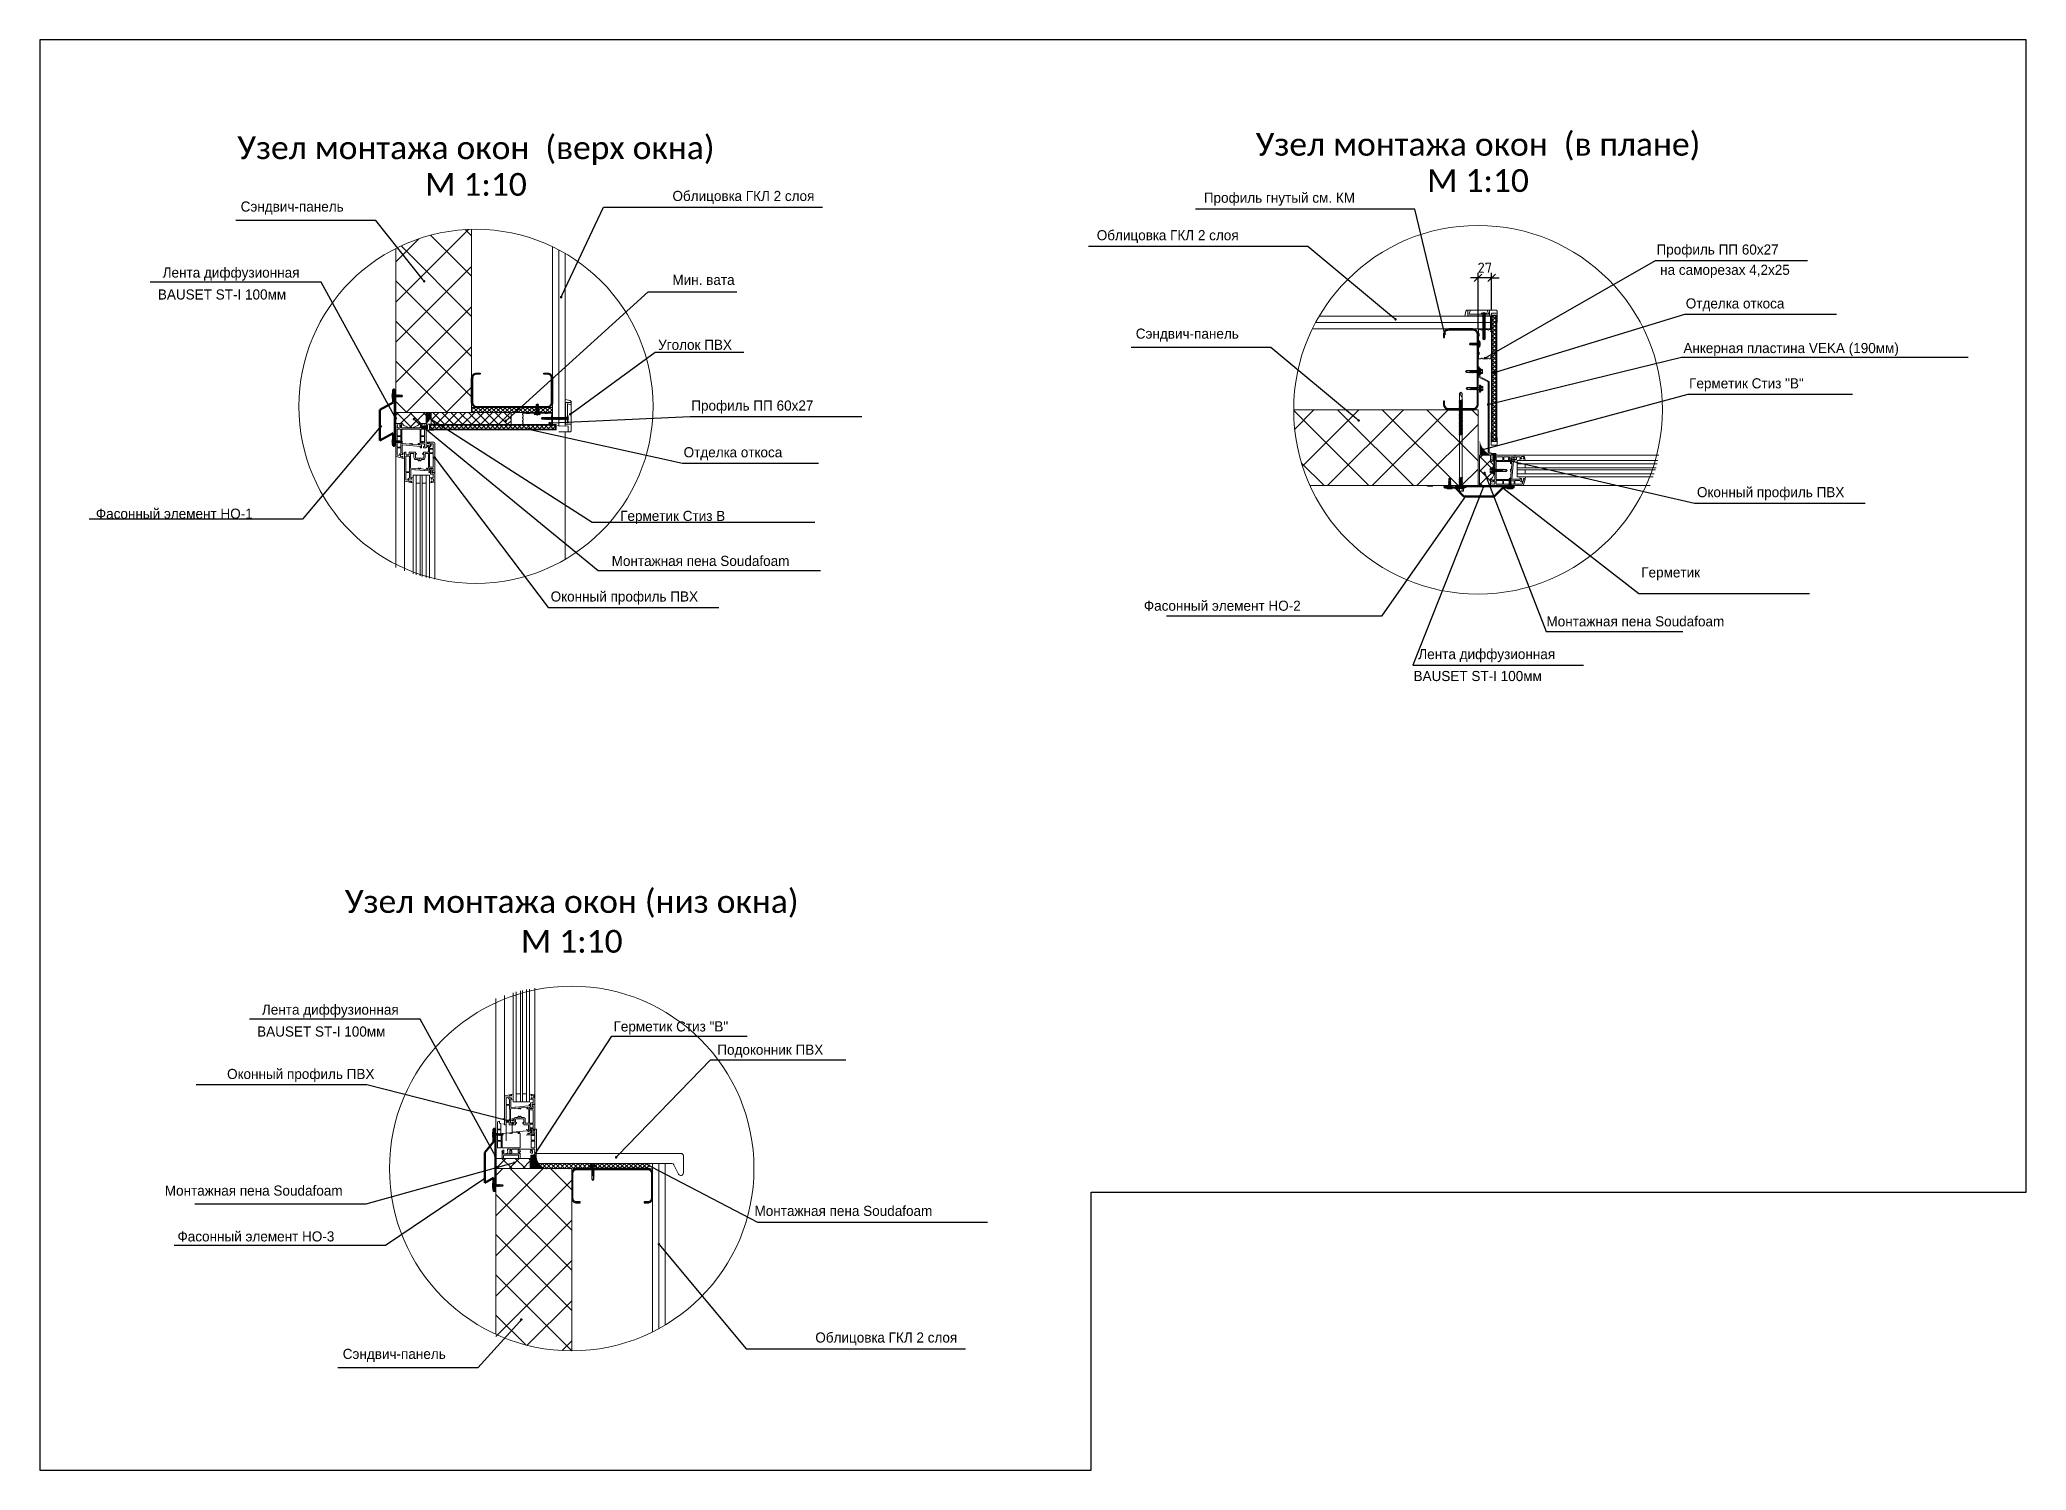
# Model space of a CAD drawing. Header units: millimetres. Extents: x -3689 to 2883575, y -702957 to -604547.
# Drawn here: x 2877972 to 2881902, y -674463 to -671633 of the extents above; entities that cross this region are included whole.
import ezdxf
from ezdxf import colors
from ezdxf.entities.mleader import LeaderData, LeaderLine
from ezdxf.enums import TextEntityAlignment as Align
from ezdxf.math import Vec2, Vec3

# ---------------------------------------------------------------- set-up
doc = ezdxf.new("R2010")
doc.units = ezdxf.units.MM
doc.header["$PDMODE"] = 35
doc.linetypes.add('DASHED2', pattern=[0.375, 0.25, -0.125])
doc.layers.add('A-FLOR-DIMS', color=133, linetype='Continuous', lineweight=0)
doc.layers.add('A-WALL-FNSH', color=92, linetype='Continuous', lineweight=5)
for name, color, linetype in [('A-GLAZ', 133, 'Continuous'), ('A-WALL-OPEN-TEXT-BRICK', 20, 'DASHED2'), ('A-WALL-PATT', 181, 'Continuous'), ('ANNO-TEXT', 251, 'Continuous'), ('S-METL', 14, 'Continuous'), ('S-WALL-PATT', 181, 'Continuous')]:
    doc.layers.add(name, color=color, linetype=linetype)
doc.styles.add('DimNat10', font='romans.shx', dxfattribs={"height": 20})
doc.styles.add('PSTUDIO', font='pstudio.shx')
doc.styles.add('TA shtamp', font='calibri.ttf', dxfattribs={"height": 400})
doc.dimstyles.new('DimSpecM10', dxfattribs={"dimscale": 0.1, "dimtxt": 20, "dimasz": 150, "dimexe": 100, "dimexo": 100, "dimgap": 100, "dimtad": 1, "dimdec": 0, "dimzin": 0, "dimtxsty": 'DimNat10', "dimblk": 'OBLIQUE', "dimcen": 100, "dimdle": 100, "dimclrt": 14, "dimadec": 0, "dimazin": 0, "dimtfac": 1, "dimtdec": 0, "dimtix": 1, "dimtmove": 1, "dimatfit": 3, "dimldrblk": 'OBLIQUE', "dimfxl": 1, "dimtolj": 1, "dimtzin": 0, "dimarcsym": 0})

msp = doc.modelspace()

# ---------------------------------------------------------------- texts
at = {"layer": 'A-WALL-OPEN-TEXT-BRICK', "lineweight": 0, "char_height": 20, "style": 'PSTUDIO'}
for s, width, heights, insert, attachment_point in [('Облицовка ГКЛ 2 слоя', 445.164623, [67.9228], (2879504.636, -671931.86), 3), ('Профиль гнутый см. КМ', 445.164623, [67.9228], (2880275.0763, -671935.3524), 1), ('Сэндвич-панель', 445.164623, [67.9228], (2878369.6257, -671952.8248), 1), ('Облицовка ГКЛ 2 слоя', 445.164623, [67.9228], (2880063.2646, -672009.4863), 1), ('Профиль ПП 60x27', 445.164623, [67.9228], (2881170.6233, -672037.8183), 1), ('Лента диффузионная ', 445.164623, [67.9228], (2878215.3312, -672083.3891), 1), ('Мин. вата', 445.164623, [67.9228], (2879346.7912, -672097.82), 3), ('на саморезах 4,2х25', 395.787512, [67.9228], (2881177.7969, -672078.0207), 1), ('BAUSET ST-I 100мм ', 445.164623, [67.9228], (2878205.8658, -672126.7588), 1), ('Отделка откоса', 445.164623, [67.9228], (2881228.5144, -672144.4522), 1), ('Уголок ПВХ ', 735.869085, [105.6781], (2879195.4723, -672226.3033), 1), ('Сэндвич-панель', 445.164623, [67.9228], (2880140.458, -672204.2365), 1), ('Анкерная пластина VEKA (190мм) ', 560.849981, [162.3627], (2881223.8874, -672232.735), 1), ('Герметик Стиз "В" ', 412.516099, [162.3627], (2881235.0807, -672302.52), 1), ('Профиль ПП 60x27', 445.164623, [67.9228], (2879261.0976, -672346.485), 1), ('Отделка откоса', 445.164623, [67.9228], (2879245.9923, -672438.9064), 1), ('Оконный профиль ПВХ', 445.164623, [67.9228], (2881250.6693, -672517.7944), 1), ('Фасонный элемент НО-1', 445.164623, [67.9228], (2878083.2262, -672560.4004), 1), ('Герметик Стиз В ', 445.164623, [67.9228], (2879120.406, -672564.8102), 1), ('Монтажная пена Soudafoam', 445.164623, [67.9228], (2879103.5977, -672653.8585), 1), ('Герметик ', 445.164623, [67.9228], (2881140.4307, -672676.5052), 1), ('Оконный профиль ПВХ', 445.164623, [67.9228], (2878982.9283, -672724.2301), 1), ('Фасонный элемент НО-2', 445.164623, [67.9228], (2880156.464, -672742.4776), 1), ('Монтажная пена Soudafoam', 445.164623, [67.9228], (2880952.9573, -672773.3828), 1), ('Лента диффузионная ', 445.164623, [67.9228], (2880699.4675, -672838.2021), 1), ('BAUSET ST-I 100мм ', 445.164623, [67.9228], (2880690.002, -672881.5719), 1), ('Лента диффузионная ', 445.164623, [67.9228], (2878411.7188, -673541.4651), 1), ('BAUSET ST-I 100мм ', 445.164623, [67.9228], (2878402.2533, -673584.8349), 1)]:
    msp.add_mtext_dynamic_manual_height_columns(s, width=width, gutter_width=2.5, heights=heights, dxfattribs=dict(at, insert=insert, attachment_point=attachment_point))
at = {"layer": 'A-WALL-OPEN-TEXT-BRICK', "color": 7, "lineweight": 0, "char_height": 20, "style": 'PSTUDIO'}
for s, width, insert, attachment_point in [('Герметик Стиз "В"', 498.025831, (2879107.2775, -673574.7508), 1), ('Подоконник ПВХ ', 498.025831, (2879312.5542, -673620.807), 1), ('Оконный профиль ПВХ', 445.164623, (2878634.3355, -673668.8084), 3), ('{\\C256;Монтажная пена Soudafoam}', 445.164623, (2878219.533, -673899.5069), 1), ('{\\C256;Монтажная пена Soudafoam}', 445.164623, (2879386.2205, -673939.6258), 1), ('Фасонный элемент НО-3', 445.164623, (2878244.6831, -673990.1403), 1), ('Облицовка ГКЛ 2 слоя', 445.164623, (2879787.2289, -674190.1858), 3), ('Сэндвич-панель', 445.164623, (2878571.5519, -674222.6072), 1)]:
    msp.add_mtext_dynamic_manual_height_columns(s, width=width, gutter_width=2.5, heights=[67.9228], dxfattribs=dict(at, insert=insert, attachment_point=attachment_point))
at = {"layer": 'ANNO-TEXT', "lineweight": 0, "style": 'TA shtamp'}
for s, p in [('Узел монтажа окон  (верх окна)', (2878835.1038, -671849.0323)), ('Узел монтажа окон  (в плане)', (2880817.5193, -671841.4554)), ('М 1:10', (2878835.1038, -671919.0323)), ('М 1:10', (2880817.5193, -671911.4554))]:
    msp.add_text(s, height=45, dxfattribs=at).set_placement(p, align=Align.MIDDLE)
at = {"layer": 'ANNO-TEXT', "color": 7, "lineweight": 0, "style": 'TA shtamp'}
for s, p in [('Узел монтажа окон (низ окна)', (2879024.5825, -673339.4332)), ('М 1:10', (2879024.5825, -673416.4148))]:
    msp.add_text(s, height=45, dxfattribs=at).set_placement(p, align=Align.MIDDLE)

# ---------------------------------------------------------------- blocks, each defined once
blk = doc.blocks.new('29-4.8-drill')
at = {"color": 0, "lineweight": 0, "ltscale": 100}
for p, q in [((-6.8, 4), (-3.4, 4)), ((-6.8, -4), (-6.8, 4)), ((-6.8, 2), (-3.4, 2)), ((-3.4, 5.2), (-2.5, 5.2)), ((-3.4, -5.2), (-3.4, 5.2)), ((-3.4, 4), (-3.4, -4)), ((-2.5, 5.2), (-2.5, -5.2)), ((-2.5, -2), (-2.5, 2)), ((-2.5, 2), (-2, 2)), ((-2, 7), (-1.5, 7)), ((-2, -7), (-2, 7)), ((-1.5, 7), (-1.5, -7)), ((-1.5, 7), (0, 7)), ((-1.5, -7), (-1.5, 7)), ((0, 7), (0, -7)), ((0, 2), (1.9, 2)), ((2.2, 2.4), (1.9, 2)), ((1.9, 2), (3.2, -2)), ((2.2, 2.4), (3.5, -2.4)), ((2.2, 2.4), (2.6, 2)), ((2.6, 2), (3.9, 2)), ((2.6, 2), (3.9, -2)), ((4.2, 2.4), (3.9, 2)), ((3.9, 2), (5.2, -2)), ((4.2, 2.4), (5.5, -2.4)), ((4.2, 2.4), (4.6, 2)), ((4.6, 2), (5.9, 2)), ((4.6, 2), (5.9, -2)), ((6.2, 2.4), (5.9, 2)), ((5.9, 2), (7.2, -2)), ((6.2, 2.4), (7.5, -2.4)), ((6.2, 2.4), (6.6, 2)), ((6.6, 2), (7.9, 2)), ((6.6, 2), (7.9, -2)), ((8.2, 2.4), (7.9, 2)), ((7.9, 2), (9.2, -2)), ((8.2, 2.4), (9.5, -2.4)), ((8.2, 2.4), (8.6, 2)), ((8.6, 2), (9.9, 2)), ((8.6, 2), (9.9, -2)), ((10.2, 2.4), (9.9, 2)), ((9.9, 2), (11.2, -2)), ((10.2, 2.4), (11.5, -2.4)), ((10.2, 2.4), (10.6, 2)), ((10.6, 2), (11.9, 2)), ((10.6, 2), (11.9, -2)), ((12.2, 2.4), (11.9, 2)), ((11.9, 2), (13.2, -2)), ((12.2, 2.4), (13.5, -2.4)), ((12.2, 2.4), (12.6, 2)), ((12.6, 2), (13.9, 2)), ((12.6, 2), (13.9, -2)), ((14.2, 2.4), (13.9, 2)), ((13.9, 2), (15.2, -2)), ((14.2, 2.4), (15.5, -2.4)), ((14.2, 2.4), (14.6, 2)), ((14.6, 2), (15.9, 2)), ((14.6, 2), (15.9, -2)), ((16.2, 2.4), (15.9, 2)), ((15.9, 2), (17.2, -2)), ((16.2, 2.4), (17.5, -2.4)), ((16.2, 2.4), (16.6, 2)), ((16.6, 2), (17.9, 2)), ((16.6, 2), (17.9, -2)), ((18.2, 2.4), (17.9, 2)), ((17.9, 2), (18.2, 1.1)), ((18.2, 2.4), (18.6, 0.9)), ((18.2, 2.4), (18.6, 2)), ((18.5, 0.8), (18.2, 1.1)), ((18.5, 0.8), (18.9, 1.1)), ((18.6, 2), (24.4, 2)), ((18.6, 2), (18.9, 1.1)), ((18.9, 1.1), (26.5, 0)), ((26.5, 0), (24.4, 2)), ((24.4, 2), (25.5, 0.1)), ((-6.8, -2), (-3.4, -2)), ((-3.4, -4), (-6.8, -4)), ((-2.5, -5.2), (-3.4, -5.2)), ((-2, -2), (-2.5, -2)), ((-1.5, -7), (-2, -7)), ((0, -7), (-1.5, -7)), ((3.2, -2), (0, -2)), ((3.5, -2.4), (3.2, -2)), ((3.5, -2.4), (3.9, -2)), ((5.2, -2), (3.9, -2)), ((5.5, -2.4), (5.2, -2)), ((5.5, -2.4), (5.9, -2)), ((7.2, -2), (5.9, -2)), ((7.5, -2.4), (7.2, -2)), ((7.5, -2.4), (7.9, -2)), ((9.2, -2), (7.9, -2)), ((9.5, -2.4), (9.2, -2)), ((9.5, -2.4), (9.9, -2)), ((11.2, -2), (9.9, -2)), ((11.5, -2.4), (11.2, -2)), ((11.5, -2.4), (11.9, -2)), ((13.2, -2), (11.9, -2)), ((13.5, -2.4), (13.2, -2)), ((13.5, -2.4), (13.9, -2)), ((15.2, -2), (13.9, -2)), ((15.5, -2.4), (15.2, -2)), ((15.5, -2.4), (15.9, -2)), ((17.2, -2), (15.9, -2)), ((17.5, -2.4), (17.2, -2)), ((17.5, -2.4), (17.9, -2)), ((24.4, -2), (17.9, -2)), ((26.5, 0), (24.4, -2))]:
    blk.add_line(p, q, dxfattribs=at)
blk = doc.blocks.new('PS1_160x68x17x2')
at = {"color": 0}
blk.add_lwpolyline([(-68, -63), (-68, -70, 0.414214), (-58, -80), (-10, -80, 0.414214), (0, -70), (0, 70, 0.414214), (-10, 80), (-58, 80, 0.414214), (-68, 70), (-68, 63), (-66, 63), (-66, 70, -0.414214), (-58, 78), (-10, 78, -0.414214), (-2, 70), (-2, -70, -0.414214), (-10, -78), (-58, -78, -0.414214), (-66, -70), (-66, -63)], format="xyb", close=True, dxfattribs=at)
blk = doc.blocks.new('_Dot')
at = {"color": 0, "linetype": 'ByBlock', "lineweight": -2}
blk.add_line((-0.5, 0), (-1, 0), dxfattribs=at)
at = {"color": 0, "linetype": 'ByBlock', "const_width": 0.5}
blk.add_lwpolyline([(-0.25, 0, 1), (0.25, 0, 1)], format="xyb", close=True, dxfattribs=at)
blk = doc.blocks.new('CD60-27')
at = {"color": 0, "const_width": 2, "flags": 128}
blk.add_lwpolyline([(-25, 24, 1), (-29, 24), (-29, 22.6, 0.267949), (-28.4, 21.5, -0.57735), (-28.4, 19.3, 0.267949), (-29, 18.2), (-29, 15.9, 0.267949), (-28.4, 14.8, -0.57735), (-28.4, 12.6, 0.267949), (-29, 11.5), (-29, 9.2, 0.267949), (-28.4, 8.1, -0.57735), (-28.4, 5.9, 0.267949), (-29, 4.8), (-29, 2.3, 0.414214), (-27.8, 1), (-22.1, 1, 0.247529), (-21.1, 1.5, -0.247529), (-20.1, 2.1), (-16.6, 2.1, -0.247529), (-15.5, 1.5, 0.247529), (-14.5, 1), (-2.2, 1, 0.267949), (-1.1, 1.6, -0.57735), (1.1, 1.6, 0.267949), (2.2, 1), (14.5, 1, 0.247529), (15.5, 1.5, -0.247529), (16.6, 2.1), (20.1, 2.1, -0.247529), (21.1, 1.5, 0.247529), (22.1, 1), (27.8, 1, 0.414214), (29, 2.3), (29, 4.8, 0.267949), (28.4, 5.9, -0.57735), (28.4, 8.1, 0.267949), (29, 9.2), (29, 11.5, 0.267949), (28.4, 12.6, -0.57735), (28.4, 14.8, 0.267949), (29, 15.9), (29, 18.2, 0.267949), (28.4, 19.3, -0.57735), (28.4, 21.5, 0.267949), (29, 22.6), (29, 24, 1), (25, 24, 1)], format="xyb", dxfattribs=at)
blk = doc.blocks.new('51-4.2-phil-drill')
at = {"color": 0}
for p, q in [((-1.2, 5.3), (-1.2, -5.3)), ((-1, 5.5), (-0.2, 5.5)), ((0, 5.3), (0, -5.3)), ((2.3, 1.6), (2.6, 2.1)), ((2.3, 1.6), (4.4, -2.1)), ((4.4, -2.1), (2.6, 2.1)), ((2.6, 2.1), (4.7, -1.6)), ((4.3, 1.6), (4.6, 2.1)), ((4.3, 1.6), (6.4, -2.1)), ((6.4, -2.1), (4.6, 2.1)), ((4.6, 2.1), (6.7, -1.6)), ((6.3, 1.6), (6.6, 2.1)), ((6.3, 1.6), (8.4, -2.1)), ((8.4, -2.1), (6.6, 2.1)), ((6.6, 2.1), (8.7, -1.6)), ((8.3, 1.6), (8.6, 2.1)), ((8.3, 1.6), (10.4, -2.1)), ((10.4, -2.1), (8.6, 2.1)), ((8.6, 2.1), (10.7, -1.6)), ((10.3, 1.6), (10.6, 2.1)), ((10.3, 1.6), (12.4, -2.1)), ((12.4, -2.1), (10.6, 2.1)), ((10.6, 2.1), (12.7, -1.6)), ((12.3, 1.6), (12.6, 2.1)), ((12.3, 1.6), (14.4, -2.1)), ((14.4, -2.1), (12.6, 2.1)), ((12.6, 2.1), (14.7, -1.6)), ((14.3, 1.6), (14.6, 2.1)), ((14.3, 1.6), (16.4, -2.1)), ((16.4, -2.1), (14.6, 2.1)), ((14.6, 2.1), (16.7, -1.6)), ((16.3, 1.6), (16.6, 2.1)), ((16.3, 1.6), (18.4, -2.1)), ((18.4, -2.1), (16.6, 2.1)), ((16.6, 2.1), (18.7, -1.6)), ((18.3, 1.6), (18.6, 2.1)), ((18.3, 1.6), (20.4, -2.1)), ((20.4, -2.1), (18.6, 2.1)), ((18.6, 2.1), (20.7, -1.6)), ((20.3, 1.6), (20.6, 2.1)), ((20.3, 1.6), (22.4, -2.1)), ((22.4, -2.1), (20.6, 2.1)), ((20.6, 2.1), (22.7, -1.6)), ((22.3, 1.6), (22.6, 2.1)), ((22.3, 1.6), (24.4, -2.1)), ((24.4, -2.1), (22.6, 2.1)), ((22.6, 2.1), (24.7, -1.6)), ((24.3, 1.6), (24.6, 2.1)), ((24.3, 1.6), (26.4, -2.1)), ((26.4, -2.1), (24.6, 2.1)), ((24.6, 2.1), (26.7, -1.6)), ((26.3, 1.6), (26.6, 2.1)), ((26.3, 1.6), (28.4, -2.1)), ((28.4, -2.1), (26.6, 2.1)), ((26.6, 2.1), (28.7, -1.6)), ((28.3, 1.6), (28.6, 2.1)), ((28.3, 1.6), (30.4, -2.1)), ((30.4, -2.1), (28.6, 2.1)), ((28.6, 2.1), (30.7, -1.6)), ((30.3, 1.6), (30.6, 2.1)), ((30.3, 1.6), (32.4, -2.1)), ((32.4, -2.1), (30.6, 2.1)), ((30.6, 2.1), (32.7, -1.6)), ((32.3, 1.6), (32.6, 2.1)), ((32.3, 1.6), (34.4, -2.1)), ((34.4, -2.1), (32.6, 2.1)), ((32.6, 2.1), (34.7, -1.6)), ((34.3, 1.6), (34.6, 2.1)), ((34.3, 1.6), (36.4, -2.1)), ((36.4, -2.1), (34.6, 2.1)), ((34.6, 2.1), (36.7, -1.6)), ((36.3, 1.6), (36.6, 2.1)), ((36.3, 1.6), (38.4, -2.1)), ((38.4, -2.1), (36.6, 2.1)), ((36.6, 2.1), (38.7, -1.6)), ((38.3, 1.6), (38.6, 2.1)), ((38.3, 1.6), (40.4, -2.1)), ((40.4, -2.1), (38.6, 2.1)), ((38.6, 2.1), (40.7, -1.6)), ((40.3, 1.6), (40.6, 2.1)), ((40.3, 1.6), (42.4, -2.1)), ((42.4, -2.1), (40.6, 2.1)), ((40.6, 2.1), (42.7, -1.6)), ((42.3, 1.6), (42.6, 2.1)), ((42.3, 1.6), (44.4, -2.1)), ((44.4, -2.1), (42.6, 2.1)), ((42.6, 2.1), (44.7, -1.6)), ((44.3, 1.6), (44.6, 2.1)), ((44.3, 1.6), (46.4, -2.1)), ((46.4, -2.1), (44.6, 2.1)), ((44.6, 2.1), (46.7, -1.6)), ((44.9, 1.6), (49.2, -0.8)), ((46, 1.3), (49.7, 1.3)), ((46, 1.3), (49.6, -0.7)), ((49.9, 1.6), (49.7, 1.3)), ((49.7, 1.3), (50.7, -0.1)), ((49.9, 1.6), (51, 0)), ((-1, -5.5), (-0.2, -5.5)), ((4.7, -1.6), (4.4, -2.1)), ((6.7, -1.6), (6.4, -2.1)), ((8.7, -1.6), (8.4, -2.1)), ((10.7, -1.6), (10.4, -2.1)), ((12.7, -1.6), (12.4, -2.1)), ((14.7, -1.6), (14.4, -2.1)), ((16.7, -1.6), (16.4, -2.1)), ((18.7, -1.6), (18.4, -2.1)), ((20.7, -1.6), (20.4, -2.1)), ((22.7, -1.6), (22.4, -2.1)), ((24.7, -1.6), (24.4, -2.1)), ((26.7, -1.6), (26.4, -2.1)), ((28.7, -1.6), (28.4, -2.1)), ((30.7, -1.6), (30.4, -2.1)), ((32.7, -1.6), (32.4, -2.1)), ((34.7, -1.6), (34.4, -2.1)), ((36.7, -1.6), (36.4, -2.1)), ((38.7, -1.6), (38.4, -2.1)), ((40.7, -1.6), (40.4, -2.1)), ((42.7, -1.6), (42.4, -2.1)), ((44.7, -1.6), (44.4, -2.1)), ((46.7, -1.6), (46.4, -2.1)), ((49.2, -0.8), (51, 0)), ((49.9, -1.6), (51, 0))]:
    blk.add_line(p, q, dxfattribs=at)
for points in [[(-2.1, 0.2), (-1.6, 0.2), (-1.6, -0.3), (-2.1, -0.3)], [(0, -1.6), (0, -1.6), (0, 1.6)], [(1.5, 1.6), (2.3, 1.6)], [(2.9, 1.6), (4.3, 1.6)], [(4.9, 1.6), (6.3, 1.6)], [(6.9, 1.6), (8.3, 1.6)], [(8.9, 1.6), (10.3, 1.6)], [(10.9, 1.6), (12.3, 1.6)], [(12.9, 1.6), (14.3, 1.6)], [(14.9, 1.6), (16.3, 1.6)], [(16.9, 1.6), (18.3, 1.6)], [(18.9, 1.6), (20.3, 1.6)], [(20.9, 1.6), (22.3, 1.6)], [(22.9, 1.6), (24.3, 1.6)], [(24.9, 1.6), (26.3, 1.6)], [(26.9, 1.6), (28.3, 1.6)], [(28.9, 1.6), (30.3, 1.6)], [(30.9, 1.6), (32.3, 1.6)], [(32.9, 1.6), (34.3, 1.6)], [(34.9, 1.6), (36.3, 1.6)], [(36.9, 1.6), (38.3, 1.6)], [(38.9, 1.6), (40.3, 1.6)], [(40.9, 1.6), (42.3, 1.6)], [(42.9, 1.6), (44.3, 1.6)], [(44.9, 1.6), (49.9, 1.6)], [(4.1, -1.6), (1.5, -1.6)], [(6.1, -1.6), (4.7, -1.6)], [(8.1, -1.6), (6.7, -1.6)], [(10.1, -1.6), (8.7, -1.6)], [(12.1, -1.6), (10.7, -1.6)], [(14.1, -1.6), (12.7, -1.6)], [(16.1, -1.6), (14.7, -1.6)], [(18.1, -1.6), (16.7, -1.6)], [(20.1, -1.6), (18.7, -1.6)], [(22.1, -1.6), (20.7, -1.6)], [(24.1, -1.6), (22.7, -1.6)], [(26.1, -1.6), (24.7, -1.6)], [(28.1, -1.6), (26.7, -1.6)], [(30.1, -1.6), (28.7, -1.6)], [(32.1, -1.6), (30.7, -1.6)], [(34.1, -1.6), (32.7, -1.6)], [(36.1, -1.6), (34.7, -1.6)], [(38.1, -1.6), (36.7, -1.6)], [(40.1, -1.6), (38.7, -1.6)], [(42.1, -1.6), (40.7, -1.6)], [(44.1, -1.6), (42.7, -1.6)], [(46.1, -1.6), (44.7, -1.6)], [(49.9, -1.6), (46.7, -1.6)]]:
    blk.add_lwpolyline(points, dxfattribs=at)
for centre, radius, start, end in [((5.6, 0), 7.65, 151.9275, 178.1273), ((0.5, 4.5), 1.87, 156.3065, 203.6935), ((-1, 5.3), 0.2, 90, 180), ((-0.2, 5.3), 0.2, 0, 90), ((1.5, 3.1), 1.5, 180, 270), ((5.6, 0), 7.65, 181.8727, 208.0725), ((0.5, -4.6), 1.87, 156.3065, 203.6935), ((-1, -5.3), 0.2, 180, 270), ((-0.2, -5.3), 0.2, 270, 0), ((1.5, -3.1), 1.5, 90, 180), ((51, 0), 1.95, 205, 235)]:
    blk.add_arc(centre, radius, start, end, dxfattribs=at)
blk = doc.blocks.new('LN9')
at = {"color": 0}
for p, q in [((0, 3.25), (2.5, 3.999999)), ((0, 3.25), (0, -3.25)), ((2.5, 4), (2.5, -4)), ((2.5, 4), (3, 3.75)), ((3, 3.75), (3, -3.75)), ((3, 1.124999), (3.400093, 1.124999)), ((3.626704, 2), (3.276088, 1.725193)), ((3.276088, 1.725192), (3.995472, -1.756669)), ((3.626703, 1.999999), (3.769343, 1.665405)), ((3.626704, 1.999999), (4.138113, -2.091264)), ((3.769343, 1.665404), (4.488727, -1.816458)), ((3.880995, 1.124999), (4.700092, 1.124999)), ((4.576087, 1.725192), (5.295471, -1.756668)), ((4.926703, 2), (4.576088, 1.725193)), ((4.926703, 1.999999), (5.069342, 1.665404)), ((4.926704, 1.999998), (5.438113, -2.091264)), ((5.069342, 1.665404), (5.788726, -1.816457)), ((5.180994, 1.124999), (6.000092, 1.124999)), ((5.876086, 1.725192), (6.59547, -1.756668)), ((6.226703, 2), (5.876088, 1.725193)), ((6.226703, 1.999999), (6.369342, 1.665404)), ((6.226704, 1.999997), (6.738112, -2.091264)), ((6.369341, 1.665404), (7.088725, -1.816457)), ((6.480993, 1.124999), (7.300091, 1.124999)), ((7.176086, 1.725191), (7.89547, -1.756667)), ((7.526703, 2.000001), (7.176088, 1.725193)), ((7.526703, 1.999999), (7.669342, 1.665404)), ((7.526703, 1.999996), (8.038112, -2.091264)), ((7.66934, 1.665403), (8.388724, -1.816457)), ((7.780993, 1.124999), (8.60009, 1.124999)), ((8.476085, 1.725191), (9.195469, -1.756667)), ((8.826703, 2.000001), (8.476088, 1.725194)), ((8.826702, 2), (8.969342, 1.665405)), ((8.826703, 1.999996), (9.338111, -2.091264)), ((8.96934, 1.665403), (9.688723, -1.816456)), ((9.080992, 1.124999), (9.90009, 1.124999)), ((9.776084, 1.725191), (10.495468, -1.756666)), ((10.126703, 2.000001), (9.776088, 1.725194)), ((10.126702, 2), (10.269341, 1.665405)), ((10.126703, 1.999996), (10.638111, -2.091264)), ((10.269339, 1.665403), (10.988723, -1.816456)), ((10.380991, 1.124999), (11, 1.124999)), ((11.212433, 1.065252), (10.999999, 1.124999)), ((11.434487, 1.937717), (11.088243, 1.666336)), ((11.088243, 1.666337), (11.71466, -1.365558)), ((11.434487, 1.937716), (11.902465, -1.806097)), ((11.434489, 1.937713), (11.586981, 1.580008)), ((11.586982, 1.580008), (12.233047, -1.546987)), ((12.592634, 0.677071), (11.723002, 0.921655)), ((12.462226, 1.308252), (12.914576, -0.881149)), ((12.781856, 1.558772), (12.462227, 1.308251)), ((12.781854, 1.558773), (12.994357, 1.060298)), ((12.781855, 1.55877), (13.158313, -1.45289)), ((12.994358, 1.060298), (13.464089, -1.213228)), ((14.999999, 0), (13.103203, 0.533473)), ((14.999999, 0), (13.311537, -0.474879)), ((2.5, -3.999999), (0, -3.25)), ((3, -3.75), (2.5, -4)), ((3, -1.125), (3.864964, -1.125)), ((4.138112, -2.091265), (3.995472, -1.756669)), ((4.138112, -2.091265), (4.488728, -1.816457)), ((4.345865, -1.125), (5.164963, -1.125)), ((5.438112, -2.091264), (5.295472, -1.756668)), ((5.438111, -2.091264), (5.788727, -1.816457)), ((5.645864, -1.125), (6.464962, -1.125)), ((6.738112, -2.091264), (6.595472, -1.756668)), ((6.73811, -2.091264), (7.088726, -1.816456)), ((6.945864, -1.125), (7.764961, -1.125)), ((8.038111, -2.091264), (7.895471, -1.756668)), ((8.038109, -2.091263), (8.388725, -1.816456)), ((8.245863, -1.125), (9.06496, -1.125)), ((9.338111, -2.091263), (9.195471, -1.756667)), ((9.338108, -2.091263), (9.688724, -1.816455)), ((9.545862, -1.125), (10.364961, -1.125)), ((10.63811, -2.091263), (10.49547, -1.756667)), ((10.638108, -2.091262), (10.988724, -1.816455)), ((10.845861, -1.125), (10.999995, -1.125)), ((11.628441, -0.94825), (10.999995, -1.125)), ((11.902464, -1.806095), (11.714661, -1.365558)), ((11.90246, -1.806096), (12.233045, -1.546988)), ((12.857047, -0.602705), (12.082931, -0.820425)), ((13.158314, -1.452892), (12.914577, -0.881149)), ((13.15831, -1.452892), (13.464087, -1.213229))]:
    blk.add_line(p, q, dxfattribs=at)
blk = doc.blocks.new('scr_42-19-drill')
for p, q in [((-1.2, 5.3), (-1.2, -5.3)), ((-1, 5.5), (-0.2, 5.5)), ((0, 5.3), (0, -5.3)), ((2.3, 1.6), (2.6, 2.1)), ((2.3, 1.6), (4.4, -2.1)), ((4.4, -2.1), (2.6, 2.1)), ((2.6, 2.1), (4.7, -1.6)), ((4.3, 1.6), (4.6, 2.1)), ((4.3, 1.6), (6.4, -2.1)), ((6.4, -2.1), (4.6, 2.1)), ((4.6, 2.1), (6.7, -1.6)), ((6.3, 1.6), (6.6, 2.1)), ((6.3, 1.6), (8.4, -2.1)), ((8.4, -2.1), (6.6, 2.1)), ((6.6, 2.1), (8.7, -1.6)), ((8.3, 1.6), (8.6, 2.1)), ((8.3, 1.6), (10.4, -2.1)), ((10.4, -2.1), (8.6, 2.1)), ((8.6, 2.1), (10.7, -1.6)), ((10.3, 1.6), (10.6, 2.1)), ((10.3, 1.6), (12.4, -2.1)), ((12.4, -2.1), (10.6, 2.1)), ((10.6, 2.1), (12.7, -1.6)), ((12.3, 1.6), (12.6, 2.1)), ((12.3, 1.6), (14.4, -2.1)), ((14.4, -2.1), (12.6, 2.1)), ((12.6, 2.1), (14.7, -1.6)), ((12.9, 1.6), (17.2, -0.8)), ((14, 1.3), (17.7, 1.3)), ((14, 1.3), (17.6, -0.7)), ((17.2, -0.8), (19, 0)), ((17.9, 1.6), (17.7, 1.3)), ((17.7, 1.3), (18.7, -0.1)), ((17.9, 1.6), (19, 0)), ((17.9, -1.6), (19, 0)), ((-1, -5.5), (-0.2, -5.5)), ((4.7, -1.6), (4.4, -2.1)), ((6.7, -1.6), (6.4, -2.1)), ((8.7, -1.6), (8.4, -2.1)), ((10.7, -1.6), (10.4, -2.1)), ((12.7, -1.6), (12.4, -2.1)), ((14.7, -1.6), (14.4, -2.1))]:
    blk.add_line(p, q)
for points in [[(-2.1, 0.2), (-1.6, 0.2), (-1.6, -0.2), (-2.1, -0.2)], [(0, -1.6), (0, -1.6), (0, 1.6)], [(1.5, 1.6), (2.3, 1.6)], [(2.9, 1.6), (4.3, 1.6)], [(4.9, 1.6), (6.3, 1.6)], [(6.9, 1.6), (8.3, 1.6)], [(8.9, 1.6), (10.3, 1.6)], [(10.9, 1.6), (12.3, 1.6)], [(12.9, 1.6), (17.9, 1.6)], [(4.1, -1.6), (1.5, -1.6)], [(6.1, -1.6), (4.7, -1.6)], [(8.1, -1.6), (6.7, -1.6)], [(10.1, -1.6), (8.7, -1.6)], [(12.1, -1.6), (10.7, -1.6)], [(14.1, -1.6), (12.7, -1.6)], [(17.9, -1.6), (14.7, -1.6)]]:
    blk.add_lwpolyline(points)
for centre, radius, start, end in [((5.6, 0), 7.65, 151.9275, 178.1273), ((0.5, 4.6), 1.87, 156.3065, 203.6935), ((-1, 5.3), 0.2, 90, 180), ((-0.2, 5.3), 0.2, 0, 90), ((1.5, 3.1), 1.5, 180, 270), ((5.6, 0), 7.65, 181.8727, 208.0725), ((0.5, -4.6), 1.87, 156.3065, 203.6935), ((-1, -5.3), 0.2, 180, 270), ((-0.2, -5.3), 0.2, 270, 0), ((1.5, -3.1), 1.5, 90, 180), ((19, 0), 1.95, 205, 235)]:
    blk.add_arc(centre, radius, start, end)
blk = doc.blocks.new('фасонка верх окна')
at = {"color": 7, "lineweight": 50}
for p, q in [((2808662.3, -603277.9), (2808636.1, -603292.5)), ((2808636.1, -603352.9), (2808636.1, -603292.5)), ((2808662.3, -603338.4), (2808636.1, -603352.9)), ((2808662.3, -603363.4), (2808662.3, -603338.4)), ((2808665.3, -603343.4), (2808665.3, -603363.4))]:
    blk.add_line(p, q, dxfattribs=at)
for points in [[(2808662.3, -603252.9), (2808662.3, -603277.9)], [(2808665.3, -603252.9), (2808665.3, -603272.9)]]:
    blk.add_lwpolyline(points, dxfattribs=at)
at = {"color": 7}
blk.add_lwpolyline([(2808662.3, -603363.4), (2808665.3, -603363.4)], dxfattribs=at)
at = {"color": 7, "lineweight": 50}
for centre, radius, start, end in [((2808663.8, -603254.1), 1.93, 38.8495, 141.1505), ((2808663.8, -603362.3), 1.84, 215.393, 324.607)]:
    blk.add_arc(centre, radius, start, end, dxfattribs=at)
blk = doc.blocks.new('саморез клоп')
at = {"color": 7, "linetype": 'Continuous', "lineweight": 20, "true_color": 0x000007}
for points in [[(2808568, -602234.6), (2808568, -602224.8), (2808568, -602224.8)], [(2808569.9, -602224.8), (2808569.9, -602234.6), (2808569.9, -602234.6)], [(2808571, -602228.1), (2808570.7, -602228.1), (2808570.7, -602228.1)], [(2808570.7, -602231.1), (2808571, -602231.6), (2808571.5, -602231.1), (2808570.7, -602229.4)], [(2808570.7, -602231.1), (2808570.7, -602229.4), (2808570.7, -602229.4)], [(2808570.7, -602230.8), (2808571, -602231.6), (2808571, -602231.6)], [(2808571.5, -602228.1), (2808571.5, -602227.3), (2808571, -602228.1), (2808572.3, -602231.1)], [(2808571.5, -602227.3), (2808572.3, -602231.6), (2808572.3, -602231.6)], [(2808572.3, -602231.1), (2808572.3, -602231.6), (2808572.8, -602231.1), (2808571.5, -602228.1)], [(2808572.3, -602228.1), (2808571.5, -602228.1), (2808571.5, -602228.1)], [(2808572.3, -602231.1), (2808571.5, -602231.1), (2808571.5, -602231.1)], [(2808573.2, -602228.1), (2808572.8, -602227.3), (2808572.3, -602228.1), (2808573.7, -602231.1)], [(2808572.8, -602227.3), (2808574, -602231.6), (2808574, -602231.6)], [(2808573.7, -602231.1), (2808572.8, -602231.1), (2808572.8, -602231.1)], [(2808573.7, -602228.1), (2808573.2, -602228.1), (2808573.2, -602228.1)], [(2808573.7, -602231.1), (2808574, -602231.6), (2808574, -602231.1), (2808573.2, -602228.1)], [(2808574.5, -602228.1), (2808574, -602227.3), (2808573.7, -602228.1), (2808574.8, -602231.1)], [(2808574, -602227.3), (2808575.3, -602231.6), (2808575.3, -602231.6)], [(2808574.8, -602231.1), (2808574, -602231.1), (2808574, -602231.1)], [(2808575.3, -602228.1), (2808574.5, -602228.1), (2808574.5, -602228.1)], [(2808574.8, -602231.1), (2808575.3, -602231.6), (2808575.8, -602231.1), (2808574.5, -602228.1)], [(2808575.3, -602227.3), (2808576.6, -602231.6), (2808576.6, -602231.6)], [(2808575.8, -602228.1), (2808575.3, -602227.3), (2808575.3, -602228.1), (2808576.6, -602231.1)], [(2808576.6, -602228.1), (2808575.8, -602228.1), (2808575.8, -602228.1)], [(2808576.6, -602231.1), (2808576.6, -602231.6), (2808577, -602231.1), (2808575.8, -602228.1)], [(2808576.6, -602231.1), (2808575.8, -602231.1), (2808575.8, -602231.1)], [(2808577, -602228.1), (2808577, -602227.3), (2808576.6, -602228.1), (2808577.8, -602231.1)], [(2808577, -602227.3), (2808578.3, -602231.6), (2808578.3, -602231.6)], [(2808577.8, -602228.1), (2808577, -602228.1), (2808577, -602228.1)], [(2808577.8, -602231.1), (2808578.3, -602231.6), (2808578.3, -602231.1), (2808577, -602228.1)], [(2808577.8, -602231.1), (2808577, -602231.1), (2808577, -602231.1)], [(2808578.6, -602228.1), (2808578.3, -602227.3), (2808577.8, -602228.1), (2808579.1, -602231.1)], [(2808578.3, -602227.3), (2808579.6, -602231.6), (2808579.6, -602231.6)], [(2808579.1, -602231.1), (2808578.3, -602231.1), (2808578.3, -602231.1)], [(2808579.6, -602228.1), (2808578.6, -602228.1), (2808578.6, -602228.1)], [(2808579.1, -602231.1), (2808579.6, -602231.6), (2808580, -602231.1), (2808578.6, -602228.1)], [(2808579.6, -602227.3), (2808580.8, -602231.6), (2808580.8, -602231.6)], [(2808580, -602228.1), (2808579.6, -602227.3), (2808579.6, -602228.1), (2808580.4, -602231.1)], [(2808580.4, -602231.1), (2808580.8, -602231.6), (2808581.3, -602231.1), (2808580, -602228.1)], [(2808580.8, -602228.1), (2808580, -602228.1), (2808580, -602228.1)], [(2808580.4, -602231.1), (2808580, -602231.1), (2808580, -602231.1)], [(2808582.1, -602228.1), (2808581.3, -602228.1), (2808581.3, -602227.3), (2808580.8, -602228.1), (2808582.1, -602231.1), (2808581.3, -602231.1)], [(2808581.3, -602227.3), (2808582.1, -602231.6), (2808582.1, -602231.6)], [(2808582.1, -602231.1), (2808582.1, -602231.6), (2808582.6, -602231.1), (2808581.3, -602228.1)], [(2808582.9, -602228.1), (2808582.6, -602227.3), (2808582.1, -602228.1), (2808583.4, -602231.1), (2808582.6, -602231.1)], [(2808582.6, -602227.3), (2808583.8, -602231.6), (2808583.8, -602231.6)], [(2808583.8, -602231.1), (2808587.6, -602231.1), (2808588.9, -602229.4), (2808587.6, -602228.1), (2808582.9, -602228.1)], [(2808583.4, -602231.1), (2808583.8, -602231.6), (2808583.8, -602231.1), (2808582.9, -602228.1)], [(2808588.9, -602229.4), (2808586.7, -602229.8), (2808583.8, -602228.1)]]:
    blk.add_lwpolyline(points, dxfattribs=at)
for points in [[(2808568.7, -602225.8), (2808567.4, -602228), (2808567.4, -602230.6), (2808568.7, -602232.8)], [(2808569.9, -602226.6), (2808569.9, -602227.3), (2808570.4, -602227.8), (2808570.9, -602227.8)], [(2808570.9, -602230.8), (2808570.4, -602230.8), (2808569.9, -602231.1), (2808569.9, -602231.8)], [(2808586.9, -602229.6), (2808587.2, -602229.9), (2808587.4, -602230.4), (2808587.9, -602230.8)]]:
    blk.add_open_spline(points, degree=3, dxfattribs=at)
for points in [[(2808569.9, -602224.5), (2808569.9, -602224.1), (2808569.5, -602224), (2808569.2, -602224), (2808569.2, -602224), (2808568.9, -602224), (2808568.5, -602224.1), (2808568.5, -602224.5)], [(2808568.5, -602234.2), (2808568.5, -602234.6), (2808568.9, -602234.9), (2808569.2, -602234.9), (2808569.2, -602234.9), (2808569.5, -602234.9), (2808569.9, -602234.6), (2808569.9, -602234.2)]]:
    blk.add_open_spline(points, degree=3, knots=[0, 0, 0, 0, 0.125, 0.125, 0.125, 0.125001, 1, 1, 1, 1], dxfattribs=at)
blk = doc.blocks.new('низ окна фасонка')
at = {"lineweight": 50}
for p, q in [((2811880.9, -600870.1), (2811898.5, -600849.3)), ((2811880.9, -600930.6), (2811880.9, -600870.1)), ((2811898.5, -600920.8), (2811880.9, -600930.6)), ((2811898.5, -600945.8), (2811898.5, -600920.8)), ((2811901.5, -600925.8), (2811901.5, -600945.8))]:
    blk.add_line(p, q, dxfattribs=at)
for points in [[(2811898.5, -600849.3), (2811898.5, -600849.3), (2811898.5, -600824.3)], [(2811901.5, -600824.3), (2811901.5, -600844.3)]]:
    blk.add_lwpolyline(points, dxfattribs=at)
for centre, radius, start, end in [((2811900, -600825.5), 1.93, 38.8495, 141.1505), ((2811900, -600944.8), 1.84, 215.393, 324.607)]:
    blk.add_arc(centre, radius, start, end, dxfattribs=at)
blk = doc.blocks.new('scr_swp_150')
at = {"color": 0, "lineweight": 0, "ltscale": 10}
for p, q in [((-6, 5.1), (-11.2, 5.1)), ((-11.2, 5.1), (-11.2, -5.1)), ((-6, 2.8), (-11.2, 2.8)), ((-5, 6.8), (-6, 6.8)), ((-6, 6.8), (-6, -6.8)), ((-6, -5.1), (-6, 5.1)), ((-4, 10.8), (-5, 3.8)), ((-5, -6.8), (-5, 6.8)), ((-3, 10.8), (-4, 10.8)), ((-4, 10.8), (-4, -10.8)), ((-3, -10.8), (-3, 10.8)), ((0, 9.6), (-3, 9.6)), ((-3, 9.6), (-3, -9.6)), ((0, -9.6), (0, 9.6)), ((1, 2.8), (0, 2.8)), ((1, 2.8), (1.4, 3.6)), ((1.8, -2.8), (1, 2.8)), ((1.4, 3.6), (2.1, 2.8)), ((3.2, 2.8), (2.1, 2.8)), ((2.1, 2.8), (2.9, -2.8)), ((3.2, 2.8), (2.1, 2.8)), ((3.2, 2.8), (3.7, 3.6)), ((4, -2.8), (3.2, 2.8)), ((3.7, 3.6), (4.4, 2.8)), ((5.5, 2.8), (4.4, 2.8)), ((4.4, 2.8), (5.2, -2.8)), ((5.5, 2.8), (4.4, 2.8)), ((5.5, 2.8), (5.9, 3.6)), ((6.3, -2.8), (5.5, 2.8)), ((5.9, 3.6), (6.6, 2.8)), ((7.8, 2.8), (6.6, 2.8)), ((6.6, 2.8), (7.4, -2.8)), ((7.8, 2.8), (6.6, 2.8)), ((7.8, 2.8), (8.2, 3.6)), ((8.5, -2.8), (7.8, 2.8)), ((8.2, 3.6), (8.9, 2.8)), ((10, 2.8), (8.9, 2.8)), ((8.9, 2.8), (9.7, -2.8)), ((10, 2.8), (8.9, 2.8)), ((10, 2.8), (10.5, 3.6)), ((10.8, -2.8), (10, 2.8)), ((10.5, 3.6), (11.2, 2.8)), ((12.3, 2.8), (11.2, 2.8)), ((11.2, 2.8), (11.9, -2.8)), ((12.3, 2.8), (11.2, 2.8)), ((12.3, 2.8), (12.7, 3.6)), ((13.1, -2.8), (12.3, 2.8)), ((12.7, 3.6), (13.4, 2.8)), ((14.6, 2.8), (13.4, 2.8)), ((13.4, 2.8), (14.2, -2.8)), ((14.6, 2.8), (13.4, 2.8)), ((14.6, 2.8), (15, 3.6)), ((15.3, -2.8), (14.6, 2.8)), ((15, 3.6), (15.7, 2.8)), ((99.5, 2.8), (15.7, 2.8)), ((15.7, 2.8), (16.5, -2.8)), ((16.8, 2.8), (15.7, 2.8)), ((99.5, 2.8), (100, 3.6)), ((100.3, -2.8), (99.5, 2.8)), ((100, 3.6), (100.6, 2.8)), ((100.6, 2.8), (101.4, -2.8)), ((101.8, 2.8), (100.6, 2.8)), ((101.8, 2.8), (102.2, 3.6)), ((102.6, -2.8), (101.8, 2.8)), ((102.2, 3.6), (102.9, 2.8)), ((102.9, 2.8), (103.7, -2.8)), ((104, 2.8), (102.9, 2.8)), ((104, 2.8), (104.5, 3.6)), ((104.8, -2.8), (104, 2.8)), ((104.5, 3.6), (105.2, 2.8)), ((105.2, 2.8), (106, -2.8)), ((106.3, 2.8), (105.2, 2.8)), ((106.3, 2.8), (106.7, 3.6)), ((107.1, -2.8), (106.3, 2.8)), ((106.7, 3.6), (107.4, 2.8)), ((107.4, 2.8), (108.2, -2.8)), ((108.6, 2.8), (107.4, 2.8)), ((108.6, 2.8), (109, 3.6)), ((109.4, -2.8), (108.6, 2.8)), ((109, 3.6), (109.7, 2.8)), ((109.7, 2.8), (110.5, -2.8)), ((110.8, 2.8), (109.7, 2.8)), ((110.8, 2.8), (111.3, 3.6)), ((111.6, -2.8), (110.8, 2.8)), ((111.3, 3.6), (112, 2.8)), ((112, 2.8), (112.8, -2.8)), ((113.1, 2.8), (112, 2.8)), ((113.1, 2.8), (113.5, 3.6)), ((113.9, -2.8), (113.1, 2.8)), ((113.5, 3.6), (114.2, 2.8)), ((114.2, 2.8), (115, -2.8)), ((115.4, 2.8), (114.2, 2.8)), ((115.4, 2.8), (115.8, 3.6)), ((116.1, -2.8), (115.4, 2.8)), ((115.8, 3.6), (116.5, 2.8)), ((116.5, 2.8), (117.3, -2.8)), ((117.6, 2.8), (116.5, 2.8)), ((117.6, 2.8), (118.1, 3.6)), ((118.4, -2.8), (117.6, 2.8)), ((118.1, 3.6), (118.8, 2.8)), ((118.8, 2.8), (119.5, -2.8)), ((119.9, 2.8), (118.8, 2.8)), ((119.9, 2.8), (120.3, 3.6)), ((120.7, -2.8), (119.9, 2.8)), ((120.3, 3.6), (121, 2.8)), ((121, 2.8), (121.8, -2.8)), ((122.1, 2.8), (121, 2.8)), ((122.1, 2.8), (122.6, 3.6)), ((122.9, -2.8), (122.1, 2.8)), ((122.6, 3.6), (123.3, 2.8)), ((123.3, 2.8), (124.1, -2.8)), ((124.4, 2.8), (123.3, 2.8)), ((124.4, 2.8), (124.9, 3.6)), ((125.2, -2.8), (124.4, 2.8)), ((124.9, 3.6), (125.5, 2.8)), ((125.5, 2.8), (126.3, -2.8)), ((126.7, 2.8), (125.5, 2.8)), ((126.7, 2.8), (127.1, 3.6)), ((127.5, -2.8), (126.7, 2.8)), ((127.1, 3.6), (127.8, 2.8)), ((127.8, 2.8), (128.6, -2.8)), ((128.9, 2.8), (127.8, 2.8)), ((128.9, 2.8), (129.4, 3.6)), ((129.7, -2.8), (128.9, 2.8)), ((129.4, 3.6), (130.1, 2.8)), ((130.1, 2.8), (130.9, -2.8)), ((131.2, 2.8), (130.1, 2.8)), ((131.2, 2.8), (131.7, 3.6)), ((132, -2.8), (131.2, 2.8)), ((131.7, 3.6), (132.3, 2.8)), ((132.3, 2.8), (133.1, -2.8)), ((133.5, 2.8), (132.3, 2.8)), ((133.5, 2.8), (133.9, 3.6)), ((134.3, -2.8), (133.5, 2.8)), ((133.9, 3.6), (134.6, 2.8)), ((134.6, 2.8), (135.4, -2.8)), ((135.7, 2.8), (134.6, 2.8)), ((135.7, 2.8), (136.2, 3.6)), ((136.5, -2.8), (135.7, 2.8)), ((136.2, 3.6), (136.9, 2.8)), ((136.9, 2.8), (137.7, -2.8)), ((138, 2.8), (136.9, 2.8)), ((138, 2.8), (138.5, 3.6)), ((138.8, -2.8), (138, 2.8)), ((138.5, 3.6), (139.1, 2.8)), ((139.1, 2.8), (139.9, -2.8)), ((140.3, 2.8), (139.1, 2.8)), ((140.3, 2.8), (140.7, 3.6)), ((141.1, -2.8), (140.3, 2.8)), ((140.7, 3.6), (141.4, 2.8)), ((141.4, 2.8), (142.2, -2.8)), ((142.5, 2.8), (141.4, 2.8)), ((142.5, 2.8), (143, 3.6)), ((143.3, -2.8), (142.5, 2.8)), ((143, 3.6), (143.7, 2.8)), ((143.7, 2.8), (144.5, -2.8)), ((144.8, 2.8), (143.7, 2.8)), ((144.8, 2.8), (145.3, 3.6)), ((145.6, -2.8), (144.8, 2.8)), ((145.3, 3.6), (145.9, 2.8)), ((145.9, 2.8), (146.7, -2.8)), ((147.1, 2.8), (145.9, 2.8)), ((147.1, 2.8), (147.5, 3.6)), ((147.9, -2.8), (147.1, 2.8)), ((147.5, 3.6), (148.2, 2.8)), ((148.2, 2.8), (149, -2.8)), ((149.3, 2.8), (148.2, 2.8)), ((149.3, 2.8), (149.8, 3.6)), ((150.1, -2.8), (149.3, 2.8)), ((149.8, 3.6), (150.5, 2.8)), ((150.5, 2.8), (151.3, -2.8)), ((151.6, 2.8), (150.5, 2.8)), ((151.6, 2.8), (152, 3.6)), ((152.4, -2.8), (151.6, 2.8)), ((152, 3.6), (152.7, 2.8)), ((152.7, 2.8), (153.5, -2.8)), ((153.9, 2.8), (152.7, 2.8)), ((153.9, 2.8), (154.3, 3.6)), ((154.7, -2.8), (153.9, 2.8)), ((154.3, 3.6), (155, 2.8)), ((155, 2.8), (155.8, -2.8)), ((156.1, 2.8), (155, 2.8)), ((156.1, 2.8), (156.6, 3.6)), ((156.9, -2.8), (156.1, 2.8)), ((156.6, 3.6), (157.3, 2.8)), ((157.3, 2.8), (158, -2.8)), ((158.4, 2.8), (157.3, 2.8)), ((158.4, 2.8), (158.8, 3.6)), ((159.2, -2.8), (158.4, 2.8)), ((158.8, 3.6), (159.5, 2.8)), ((159.5, 2.8), (160.3, -2.8)), ((160.7, 2.8), (159.5, 2.8)), ((160.7, 2.8), (161.1, 3.6)), ((161.4, -2.8), (160.7, 2.8)), ((161.1, 3.6), (161.8, 2.8)), ((161.8, 2.8), (162.6, -2.8)), ((162.9, 2.8), (161.8, 2.8)), ((162.9, 2.8), (163.4, 3.6)), ((163.7, -2.8), (162.9, 2.8)), ((163.4, 3.6), (164, 2.8)), ((164, 2.8), (164.8, -2.8)), ((165.2, 2.8), (164, 2.8)), ((165.2, 2.8), (165.6, 3.6)), ((166, -2.8), (165.2, 2.8)), ((165.6, 3.6), (166.3, 2.8)), ((166.3, 2.8), (167.1, -2.8)), ((167.4, 2.8), (166.3, 2.8)), ((167.4, 2.8), (167.9, 3.6)), ((168.2, -2.8), (167.4, 2.8)), ((167.9, 3.6), (168.6, 2.8)), ((168.6, 2.8), (182.2, 2.8)), ((168.6, 2.8), (169.4, -2.8)), ((176.7, -0.7), (182.6, 1.1)), ((182.2, 2.8), (185, 0)), ((185, 0), (182.2, -2.8)), ((182.6, 1.1), (182.3, 2.7)), ((-6, -2.8), (-11.2, -2.8)), ((-11.2, -5.1), (-6, -5.1)), ((-6, -6.8), (-5, -6.8)), ((-5, -3.8), (-4, -10.8)), ((-4, -10.8), (-3, -10.8)), ((-3, -9.6), (0, -9.6)), ((1.8, -2.8), (0, -2.8)), ((2.4, -3.5), (1.8, -2.8)), ((2.9, -2.8), (2.4, -3.5)), ((4, -2.8), (2.9, -2.8)), ((4, -2.8), (2.9, -2.8)), ((4.7, -3.5), (4, -2.8)), ((5.2, -2.8), (4.7, -3.5)), ((6.3, -2.8), (5.2, -2.8)), ((6.3, -2.8), (5.2, -2.8)), ((7, -3.5), (6.3, -2.8)), ((7.4, -2.8), (7, -3.5)), ((8.5, -2.8), (7.4, -2.8)), ((8.5, -2.8), (7.4, -2.8)), ((9.2, -3.5), (8.5, -2.8)), ((9.7, -2.8), (9.2, -3.5)), ((10.8, -2.8), (9.7, -2.8)), ((10.8, -2.8), (9.7, -2.8)), ((11.5, -3.5), (10.8, -2.8)), ((11.9, -2.8), (11.5, -3.5)), ((13.1, -2.8), (11.9, -2.8)), ((13.1, -2.8), (11.9, -2.8)), ((13.8, -3.5), (13.1, -2.8)), ((14.2, -2.8), (13.8, -3.5)), ((15.3, -2.8), (14.2, -2.8)), ((15.3, -2.8), (14.2, -2.8)), ((16, -3.5), (15.3, -2.8)), ((16.5, -2.8), (16, -3.5)), ((100.3, -2.8), (16.5, -2.8)), ((101, -3.5), (100.3, -2.8)), ((101.4, -2.8), (101, -3.5)), ((102.6, -2.8), (101.4, -2.8)), ((103.2, -3.5), (102.6, -2.8)), ((103.7, -2.8), (103.2, -3.5)), ((104.8, -2.8), (103.7, -2.8)), ((105.5, -3.5), (104.8, -2.8)), ((106, -2.8), (105.5, -3.5)), ((107.1, -2.8), (106, -2.8)), ((107.8, -3.5), (107.1, -2.8)), ((108.2, -2.8), (107.8, -3.5)), ((109.4, -2.8), (108.2, -2.8)), ((110, -3.5), (109.4, -2.8)), ((110.5, -2.8), (110, -3.5)), ((111.6, -2.8), (110.5, -2.8)), ((112.3, -3.5), (111.6, -2.8)), ((112.8, -2.8), (112.3, -3.5)), ((113.9, -2.8), (112.8, -2.8)), ((114.6, -3.5), (113.9, -2.8)), ((115, -2.8), (114.6, -3.5)), ((116.1, -2.8), (115, -2.8)), ((116.8, -3.5), (116.1, -2.8)), ((117.3, -2.8), (116.8, -3.5)), ((118.4, -2.8), (117.3, -2.8)), ((119.1, -3.5), (118.4, -2.8)), ((119.5, -2.8), (119.1, -3.5)), ((120.7, -2.8), (119.5, -2.8)), ((121.4, -3.5), (120.7, -2.8)), ((121.8, -2.8), (121.4, -3.5)), ((122.9, -2.8), (121.8, -2.8)), ((123.6, -3.5), (122.9, -2.8)), ((124.1, -2.8), (123.6, -3.5)), ((125.2, -2.8), (124.1, -2.8)), ((125.9, -3.5), (125.2, -2.8)), ((126.3, -2.8), (125.9, -3.5)), ((127.5, -2.8), (126.3, -2.8)), ((128.2, -3.5), (127.5, -2.8)), ((128.6, -2.8), (128.2, -3.5)), ((129.7, -2.8), (128.6, -2.8)), ((130.4, -3.5), (129.7, -2.8)), ((130.9, -2.8), (130.4, -3.5)), ((132, -2.8), (130.9, -2.8)), ((132.7, -3.5), (132, -2.8)), ((133.1, -2.8), (132.7, -3.5)), ((134.3, -2.8), (133.1, -2.8)), ((134.9, -3.5), (134.3, -2.8)), ((135.4, -2.8), (134.9, -3.5)), ((136.5, -2.8), (135.4, -2.8)), ((137.2, -3.5), (136.5, -2.8)), ((137.7, -2.8), (137.2, -3.5)), ((138.8, -2.8), (137.7, -2.8)), ((139.5, -3.5), (138.8, -2.8)), ((139.9, -2.8), (139.5, -3.5)), ((141.1, -2.8), (139.9, -2.8)), ((141.7, -3.5), (141.1, -2.8)), ((142.2, -2.8), (141.7, -3.5)), ((143.3, -2.8), (142.2, -2.8)), ((144, -3.5), (143.3, -2.8)), ((144.5, -2.8), (144, -3.5)), ((145.6, -2.8), (144.5, -2.8)), ((146.3, -3.5), (145.6, -2.8)), ((146.7, -2.8), (146.3, -3.5)), ((147.9, -2.8), (146.7, -2.8)), ((148.5, -3.5), (147.9, -2.8)), ((149, -2.8), (148.5, -3.5)), ((150.1, -2.8), (149, -2.8)), ((150.8, -3.5), (150.1, -2.8)), ((151.3, -2.8), (150.8, -3.5)), ((152.4, -2.8), (151.3, -2.8)), ((153.1, -3.5), (152.4, -2.8)), ((153.5, -2.8), (153.1, -3.5)), ((154.7, -2.8), (153.5, -2.8)), ((155.3, -3.5), (154.7, -2.8)), ((155.8, -2.8), (155.3, -3.5)), ((156.9, -2.8), (155.8, -2.8)), ((157.6, -3.5), (156.9, -2.8)), ((158, -2.8), (157.6, -3.5)), ((159.2, -2.8), (158, -2.8)), ((159.9, -3.5), (159.2, -2.8)), ((160.3, -2.8), (159.9, -3.5)), ((161.4, -2.8), (160.3, -2.8)), ((162.1, -3.5), (161.4, -2.8)), ((162.6, -2.8), (162.1, -3.5)), ((163.7, -2.8), (162.6, -2.8)), ((164.4, -3.5), (163.7, -2.8)), ((164.8, -2.8), (164.4, -3.5)), ((166, -2.8), (164.8, -2.8)), ((166.7, -3.5), (166, -2.8)), ((167.1, -2.8), (166.7, -3.5)), ((168.2, -2.8), (167.1, -2.8)), ((168.9, -3.5), (168.2, -2.8)), ((169.4, -2.8), (168.9, -3.5)), ((182.2, -2.8), (169.4, -2.8)), ((175.4, -2.3), (176.7, -0.7)), ((178.2, -2.8), (175.4, -2.3))]:
    blk.add_line(p, q, dxfattribs=at)
blk = doc.blocks.new('_Oblique')
at = {"color": 0, "linetype": 'ByBlock', "lineweight": -2}
blk.add_line((-0.5, -0.5), (0.5, 0.5), dxfattribs=at)
blk = doc.blocks.new('*D768')
at = {"layer": 'A-FLOR-DIMS', "color": 0, "lineweight": -2, "transparency": 16777216}
for p, q in [((2880817.5, -672103.8), (2880802.5, -672103.8)), ((2880817.5, -672204.9), (2880817.5, -672093.8)), ((2880844.5, -672103.8), (2880817.5, -672103.8)), ((2880844.5, -672167.9), (2880844.5, -672093.8)), ((2880844.5, -672103.8), (2880859.5, -672103.8))]:
    blk.add_line(p, q, dxfattribs=at)
at = {"layer": 'Defpoints', "color": 0, "transparency": 16777216}
for p in [(2880817.5, -672103.8), (2880844.5, -672177.9), (2880817.5, -672214.9)]:
    blk.add_point(p, dxfattribs=at)
at = {"layer": 'A-FLOR-DIMS', "color": 0, "lineweight": -2, "transparency": 16777216, "xscale": 15, "yscale": 15, "zscale": 15}
blk.add_blockref('_Oblique', (2880817.5, -672103.8), dxfattribs=at)
at = {"layer": 'A-FLOR-DIMS', "color": 0, "lineweight": -2, "transparency": 16777216, "xscale": 15, "yscale": 15, "zscale": 15, "rotation": 180}
blk.add_blockref('_Oblique', (2880844.5, -672103.8), dxfattribs=at)
at = {"layer": 'A-FLOR-DIMS', "color": 14, "lineweight": 0, "transparency": 16777216, "insert": (2880831, -672083.8), "char_height": 20, "attachment_point": 5, "style": 'DimNat10'}
blk.add_mtext('\\A1;27', dxfattribs=at)

# ---------------------------------------------------------------- dimensions: what is measured, and where the dimension line sits
at = {"layer": 'A-FLOR-DIMS', "lineweight": 0}
dim = msp.add_linear_dim(base=(2880817.5193, -672103.7627), p1=(2880844.5193, -672177.9279), p2=(2880817.5193, -672214.9279), dimstyle='DimSpecM10', dxfattribs=at)
dim.commit()
dim.dimension.update_dxf_attribs({"geometry": '*D768', "text_midpoint": (2880831.0193, -672083.7627)})

# ---------------------------------------------------------------- hatches: boundary and pattern name
at = {"lineweight": 0}
h = msp.add_hatch(dxfattribs=at)
h.set_pattern_fill('ANSI37', color=14, scale=45)
h.set_pattern_definition([(45, (2803456.3923, -838044.384), (-3.97747564, 3.97747564), []), (135, (2803456.3923, -838044.384), (-3.97747564, -3.97747564), [])])
h.paths.add_polyline_path([(2880845.5193, -672426.9279), (2880853.5193, -672426.9279), (2880853.5193, -672178.9279), (2880845.5193, -672178.9279)])
at = {"layer": 'A-WALL-PATT', "lineweight": 0}
h = msp.add_hatch(color=256, dxfattribs=at)
h.dxf.hatch_style = 1
h.paths.add_polyline_path([(2878674.0761, -672331.1594), (2878675.8995, -672331.1594), (2878675.8995, -672431.1809), (2878674.0761, -672431.1809)])
h = msp.add_hatch(color=256, dxfattribs=at)
h.dxf.hatch_style = 1
edge = h.paths.add_edge_path()
edge.add_line((2880717.6731, -672516.9279), (2880727.6731, -672516.9279))
edge.add_arc((2880727.6731, -672515.9279), 1, 270, 450)
edge.add_line((2880727.6731, -672514.9279), (2880717.6731, -672514.9279))
edge.add_arc((2880717.6731, -672515.9279), 1, 90, 270)
h = msp.add_hatch(color=256, dxfattribs=at)
h.dxf.hatch_style = 1
h.paths.add_polyline_path([(2880873.9179, -672515.4075), (2880873.9179, -672517.2309), (2880773.8965, -672517.2309), (2880773.8965, -672515.4075)])
h = msp.add_hatch(color=256, dxfattribs=at)
h.dxf.hatch_style = 1
edge = h.paths.add_edge_path()
edge.add_line((2880851.6731, -672516.928), (2880861.6731, -672516.928))
edge.add_arc((2880861.6731, -672515.928), 1, 270, 450)
edge.add_line((2880861.6731, -672514.928), (2880851.6731, -672514.928))
edge.add_arc((2880851.6731, -672515.928), 1, 90, 270)
h = msp.add_hatch(color=256, dxfattribs=at)
h.dxf.hatch_style = 1
h.paths.add_polyline_path([(2878872.9346, -673800.3064), (2878874.758, -673800.3064), (2878874.758, -673900.3279), (2878872.9346, -673900.3279)])
at = {"layer": 'S-WALL-PATT', "lineweight": 0}
h = msp.add_hatch(dxfattribs=at)
h.set_pattern_fill('ANSI37', scale=450, angle=180, style=0)
h.set_pattern_definition([(225, (2952161.53, -683705.29), (39.774756, -39.774756), []), (315, (2952161.53, -683705.29), (39.774756, 39.774756), [])])
h.paths.add_polyline_path([(2878826.5319, -672007.9724, 0.111787694), (2878676.5319, -672045.8146), (2878676.5319, -672370.2873), (2878826.5319, -672370.2873)])
h = msp.add_hatch(dxfattribs=at)
h.set_pattern_fill('ANSI37', color=256, scale=150, angle=-90)
h.set_pattern_definition([(315, (2869465.17, -655282.287), (13.258252, 13.258252), []), (45, (2869465.17, -655282.287), (-13.258252, 13.258252), [])])
edge = h.paths.add_edge_path()
edge.add_line((2878736.5319, -672392.2873), (2878736.5319, -672370.2873))
edge.add_line((2878736.5319, -672370.2873), (2878676.5319, -672370.2873))
edge.add_line((2878676.5319, -672370.2873), (2878676.5319, -672392.2873))
edge.add_line((2878676.5319, -672392.2873), (2878689.0319, -672392.2873))
edge.add_arc((2878706.2819, -672377.6896), 22.5977, 220.2392663, 319.7607337)
edge.add_line((2878723.5319, -672392.2873), (2878736.5319, -672392.2873))
at = {"layer": 'S-WALL-PATT'}
h = msp.add_hatch(color=7, dxfattribs=at)
h.dxf.hatch_style = 1
edge = h.paths.add_edge_path()
edge.add_line((2878736.8113, -672392.583), (2878736.6358, -672370.3623))
edge.add_line((2878736.6358, -672370.3623), (2878746.6358, -672370.3623))
edge.add_arc((2878722.9144, -672373.1565), 23.8855, -54.4216499, 6.7180094, ccw=False)
at = {"layer": 'S-WALL-PATT', "lineweight": 0}
h = msp.add_hatch(dxfattribs=at)
h.set_pattern_fill('ANSI37', color=256, scale=100, angle=-90)
h.set_pattern_definition([(315, (2867521.701, -734593.045), (8.8388348, 8.8388348), []), (45, (2867521.701, -734593.045), (-8.8388348, 8.8388348), [])])
h.paths.add_polyline_path([(2878746.8035, -672370.4389), (2878904.5318, -672370.2873), (2878904.5318, -672394.2873), (2878746.7902, -672394.2873)])
h = msp.add_hatch(dxfattribs=at)
h.set_pattern_fill('ANSI37', color=256, scale=50, angle=-90)
h.set_pattern_definition([(315, (2796435.104, -842057.8675), (4.41941738, 4.41941738), []), (45, (2796435.104, -842057.8675), (-4.41941738, 4.41941738), [])])
h.paths.add_polyline_path([(2878826.5321, -672370.2873), (2878986.5321, -672370.2873), (2878986.5321, -672360.2873), (2878826.5321, -672360.2873)])
h = msp.add_hatch(dxfattribs=at)
h.set_pattern_fill('ANSI37', scale=500)
h.set_pattern_definition([(45, (2791288.34, -850134.75), (-44.194174, 44.194174), []), (135, (2791288.34, -850134.75), (-44.194174, -44.194174), [])])
h.paths.add_polyline_path([(2880452.882, -672364.9279, 0.106387194), (2880485.1635, -672514.9279), (2880817.5193, -672514.9279), (2880817.5193, -672364.9279)])
h = msp.add_hatch(dxfattribs=at)
h.set_pattern_fill('ANSI37', color=256, scale=50, angle=-90)
h.set_pattern_definition([(315, (2796415.1055, -842054.8674), (4.41941738, 4.41941738), []), (45, (2796415.1055, -842054.8674), (-4.41941738, 4.41941738), [])])
h.paths.add_polyline_path([(2878744.5318, -672395.2873), (2878744.5318, -672403.2873), (2878992.5318, -672403.2873), (2878992.5318, -672395.2873)])
h = msp.add_hatch(dxfattribs=at)
h.set_pattern_fill('ANSI37', color=256, scale=150)
h.set_pattern_definition([(45, (2863732.52, -681726.29), (-13.258252, 13.258252), []), (135, (2863732.52, -681726.29), (-13.258252, -13.258252), [])])
edge = h.paths.add_edge_path()
edge.add_line((2880842.5193, -672454.9279), (2880820.5193, -672454.9279))
edge.add_line((2880820.5193, -672454.9279), (2880820.5193, -672514.9279))
edge.add_line((2880820.5193, -672514.9279), (2880842.5193, -672514.9279))
edge.add_line((2880842.5193, -672514.9279), (2880842.5193, -672502.4279))
edge.add_arc((2880827.9216, -672485.1779), 22.5977, 310.2392663, 409.7607337)
edge.add_line((2880842.5193, -672467.9279), (2880842.5193, -672454.9279))
h = msp.add_hatch(color=256, dxfattribs=at)
h.dxf.hatch_style = 1
edge = h.paths.add_edge_path()
edge.add_line((2880821.0613, -672426.6984), (2880821.0613, -672453.6984))
edge.add_line((2880821.0613, -672453.6984), (2880841.0613, -672453.6984))
edge.add_arc((2880858.8325, -672419.6271), 38.4275, 190.6038044, 242.4539062, ccw=False)
h = msp.add_hatch(color=7, dxfattribs=at)
h.dxf.hatch_style = 1
edge = h.paths.add_edge_path()
edge.add_line((2878954.9189, -673838.5105), (2878954.4189, -673839.0105))
edge.add_line((2878954.4189, -673839.0105), (2878953.1189, -673839.0105))
edge.add_arc((2878953.1189, -673837.0105), 2, 180, 270, ccw=False)
edge.add_arc((2878941.5597, -673815.5626), 23.4817, 273.0737914, 294.0220865, ccw=False)
edge.add_line((2878942.8189, -673839.0105), (2878942.8189, -673866.0102))
edge.add_line((2878942.8189, -673866.0102), (2878974.9189, -673866.0102))
edge.add_arc((2878981.3919, -673840.2798), 26.5321, 176.1762528, 255.8789996, ccw=False)
h = msp.add_hatch(dxfattribs=at)
h.set_pattern_fill('ANSI37', color=256, scale=150, angle=-90)
h.set_pattern_definition([(315, (2869662.682, -656746.842), (13.258252, 13.258252), []), (45, (2869662.682, -656746.842), (-13.258252, 13.258252), [])])
edge = h.paths.add_edge_path()
edge.add_line((2878942.5982, -673865.8465), (2878942.5787, -673845.9678))
edge.add_line((2878942.5787, -673845.9678), (2878874.6377, -673846.0608))
edge.add_line((2878874.6377, -673846.0608), (2878874.6377, -673866.0608))
edge.add_line((2878874.6377, -673866.0608), (2878888.3006, -673866.0608))
edge.add_arc((2878866.6177, -665490.3517), 8375.7372, 270.1483256, 270.39406271)
edge.add_line((2878924.223, -673865.8908), (2878942.5982, -673865.8465))
h = msp.add_hatch(dxfattribs=at)
h.set_pattern_fill('ANSI37', scale=50, angle=-90)
h.set_pattern_definition([(315, (2867621.557, -734901.945), (4.4194174, 4.4194174), []), (45, (2867621.557, -734901.945), (-4.4194174, 4.4194174), [])])
h.paths.add_polyline_path([(2878958.3897, -673856.1871), (2879066.3898, -673856.1871), (2879066.3898, -673866.187), (2878958.3897, -673866.187)])
h = msp.add_hatch(dxfattribs=at)
h.set_pattern_fill('ANSI37', scale=50, angle=-90)
h.set_pattern_definition([(315, (2867731.0944, -734901.651), (4.4194174, 4.4194174), []), (45, (2867731.0944, -734901.651), (-4.4194174, 4.4194174), [])])
h.paths.add_polyline_path([(2879067.9269, -673855.8929), (2879175.9271, -673855.8929), (2879175.9271, -673865.8928), (2879067.9269, -673865.8928)])

# ---------------------------------------------------------------- linework, layer by layer
at = {"color": 8, "linetype": 'ByBlock', "lineweight": 0, "ltscale": 500}
for p, q in [((2878676.5319, -672676.8748), (2878676.5319, -672455.4033)), ((2880907.1535, -672454.9279), (2881175.3745, -672454.9279)), ((2878693.5319, -672504.0994), (2878693.5319, -672683.6762)), ((2878753.5319, -672699.9958), (2878753.5319, -672505.9215)), ((2880905.6353, -672514.9279), (2881158.1957, -672514.9279))]:
    msp.add_line(p, q, dxfattribs=at)
at = {"color": 8, "lineweight": 0}
for p, q in [((2878693.5319, -672449.9835), (2878690.5319, -672450.7873)), ((2878690.5319, -672460.2873), (2878693.5319, -672461.0912)), ((2878739.5319, -672438.4835), (2878736.5319, -672439.2873)), ((2880899.9116, -672465.5279), (2880900.7154, -672462.1279)), ((2880910.2154, -672462.1279), (2880911.0193, -672465.5279)), ((2878710.9319, -672498.6796), (2878707.5319, -672499.4835)), ((2878742.9319, -672498.6796), (2878746.3319, -672499.4835)), ((2880900.2154, -672497.9279), (2880901.0193, -672500.9279)), ((2880910.5193, -672500.9279), (2880911.3231, -672497.9279)), ((2878707.5319, -672508.9835), (2878710.9319, -672509.7873)), ((2878746.3319, -672508.9835), (2878742.9319, -672509.7873))]:
    msp.add_line(p, q, dxfattribs=at)
at = {"color": 14, "lineweight": 0}
for p, q in [((2880902.4757, -672460.2503), (2880903.213, -672457.4985)), ((2878748.2096, -672501.2437), (2878750.9613, -672501.981))]:
    msp.add_line(p, q, dxfattribs=at)
at = {"color": 7, "linetype": 'ByBlock', "lineweight": 0, "ltscale": 500}
for p, q in [((2878951.5825, -673722.2164), (2878951.5825, -673509.1665)), ((2878874.5825, -673825.1506), (2878874.5825, -673529.4992)), ((2878891.5825, -673523.4133), (2878891.5825, -673724.0384))]:
    msp.add_line(p, q, dxfattribs=at)
at = {"color": 7, "lineweight": 0}
for p, q in [((2878905.5825, -673719.1544), (2878908.9825, -673718.3506)), ((2878944.3825, -673719.1544), (2878940.9825, -673718.3506)), ((2878908.9825, -673729.4583), (2878905.5825, -673728.6544)), ((2878940.9825, -673729.4583), (2878944.3825, -673728.6544)), ((2878946.2601, -673726.8942), (2878949.0119, -673726.1569)), ((2878888.5825, -673767.8506), (2878891.5825, -673767.0467)), ((2878891.5825, -673778.1544), (2878888.5825, -673777.3506)), ((2878937.5825, -673789.6544), (2878934.5825, -673788.8506)), ((2878937.5825, -673799.1544), (2878934.5825, -673799.9583))]:
    msp.add_line(p, q, dxfattribs=at)
at = {"color": 14, "lineweight": 0}
for points in [[(2880791.5193, -672179.9279), (2880793.599, -672169.8785), (2880795.5924, -672168.0905), (2880853.7718, -672168.0905), (2880855.5193, -672169.5026), (2880855.5193, -672192.207)], [(2880840.3831, -672168.0905), (2880840.3831, -672179.0449), (2880797.5592, -672179.0449), (2880797.5592, -672168.0905)], [(2880819.2402, -672175.4615), (2880800.2701, -672175.4615), (2880800.2701, -672174.5456), (2880802.5963, -672168.0905)], [(2880819.2402, -672175.4615), (2880838.2103, -672175.4615), (2880838.2103, -672174.5456), (2880835.8842, -672168.0905)], [(2880855.5193, -672174.0019), (2880844.8083, -672174.0019), (2880843.8515, -672175.5856), (2880844.5193, -672190.4992), (2880843.068, -672195.3342)], [(2879011.53, -672344.2874), (2879021.5795, -672346.3672), (2879023.3675, -672348.3605), (2879023.3675, -672406.5399), (2879021.9553, -672408.2874), (2878999.251, -672408.2874)], [(2879023.3675, -672393.1512), (2879012.4131, -672393.1512), (2879012.4131, -672350.3273), (2879023.3675, -672350.3273)], [(2879015.9964, -672372.0084), (2879015.9964, -672353.0383), (2879016.9124, -672353.0383), (2879023.3675, -672355.3644)], [(2879015.9964, -672372.0084), (2879015.9964, -672390.9785), (2879016.9124, -672390.9785), (2879023.3675, -672388.6523)], [(2878724.4319, -672417.2873), (2878724.4319, -672402.9873), (2878688.6319, -672402.9873), (2878688.6319, -672417.2873)], [(2878761.5319, -672393.2873), (2878736.5319, -672393.2873), (2878736.5319, -672405.2873), (2878751.5319, -672405.2873)], [(2879017.4561, -672408.2874), (2879017.4561, -672397.5765), (2879015.8724, -672396.6197), (2879000.9588, -672397.2874), (2878996.1238, -672395.8362)], [(2880843.5193, -672409.9278), (2880843.5193, -672434.9278), (2880855.5193, -672434.9278), (2880855.5193, -672419.9278)], [(2880867.5193, -672467.0279), (2880853.2193, -672467.0279), (2880853.2193, -672502.8279), (2880867.5193, -672502.8279)]]:
    msp.add_lwpolyline(points, dxfattribs=at)
for points in [[(2880844.5193, -672427.9279), (2880854.5193, -672427.9279), (2880854.5193, -672177.9279), (2880844.5193, -672177.9279)], [(2880845.5193, -672426.9279), (2880853.5193, -672426.9279), (2880853.5193, -672178.9279), (2880845.5193, -672178.9279)], [(2878679.5319, -672402.9873), (2878686.8319, -672402.9873), (2878686.8319, -672416.5373), (2878679.5319, -672416.5373)], [(2878686.3319, -672431.1829), (2878686.8319, -672431.2113), (2878686.8319, -672417.8873), (2878679.5319, -672417.8873), (2878679.5319, -672438.7873), (2878686.3319, -672438.7873)], [(2878726.2319, -672416.6873), (2878733.5319, -672416.6873), (2878733.5319, -672402.9873), (2878726.2319, -672402.9873)], [(2878743.5318, -672394.2873), (2878743.5318, -672404.2873), (2878993.5318, -672404.2873), (2878993.5318, -672394.2873)], [(2878744.5318, -672395.2873), (2878744.5318, -672403.2873), (2878992.5318, -672403.2873), (2878992.5318, -672395.2873)], [(2878703.3319, -672479.8791), (2878703.8319, -672479.9074), (2878703.8319, -672456.6835), (2878696.5319, -672456.6835), (2878696.5319, -672487.4835), (2878703.3319, -672487.4835)], [(2878750.5319, -672478.2835), (2878750.5319, -672451.6835), (2878743.2319, -672451.6835), (2878743.2319, -672478.2835)], [(2878743.5319, -672450.1835), (2878743.5319, -672442.7835), (2878750.5319, -672442.7835), (2878750.5319, -672450.1835)], [(2880866.9193, -672465.2279), (2880866.9193, -672457.9279), (2880853.2193, -672457.9279), (2880853.2193, -672465.2279)], [(2880853.2193, -672511.9279), (2880853.2193, -672504.6279), (2880866.7693, -672504.6279), (2880866.7693, -672511.9279)], [(2880881.4149, -672505.1279), (2880881.4432, -672504.6279), (2880868.1193, -672504.6279), (2880868.1193, -672511.9279), (2880889.0193, -672511.9279), (2880889.0193, -672505.1279)]]:
    msp.add_lwpolyline(points, close=True, dxfattribs=at)
for points in [[(2878674.061, -672325.4943), (2878674.061, -672331.1569)], [(2880752.014, -672518.6855), (2880752.014, -672515.6855)], [(2880887.4915, -672518.7898), (2880887.4915, -672515.7898)]]:
    msp.add_lwpolyline(points)
for points in [[(2878674.061, -672331.1569), (2878675.8843, -672331.1569), (2878675.8843, -672431.1784), (2878674.061, -672431.1784)], [(2880873.8811, -672515.4568), (2880873.8811, -672517.2801), (2880773.8597, -672517.2801), (2880773.8597, -672515.4568)], [(2878872.9194, -673800.3039), (2878874.7428, -673800.3039), (2878874.7428, -673900.3254), (2878872.9194, -673900.3254)]]:
    msp.add_lwpolyline(points, close=True)
for points in [[(2878676.5319, -672392.7873, -0.414213562), (2878677.0319, -672392.2873, 0.414213562), (2878676.5319, -672392.7873), (2878676.5319, -672417.2873)], [(2878736.5319, -672417.2873), (2878736.5319, -672439.2873, -0.414213562), (2878735.5319, -672440.2873), (2878731.5319, -672440.2873), (2878731.5319, -672437.5873), (2878733.5319, -672437.5873), (2878733.5319, -672433.2873, 0.414213562), (2878732.5319, -672432.2873), (2878727.0319, -672432.2873, 0.414213562), (2878726.0319, -672433.2873), (2878726.0319, -672433.7873, 0.414213562), (2878727.0319, -672434.7873), (2878727.5319, -672434.7873), (2878727.5319, -672440.2873), (2878725.0319, -672440.2873), (2878725.2944, -672437.2873), (2878689.5712, -672434.4745, 0.437459021), (2878689.0319, -672434.973), (2878689.0319, -672450.7873), (2878690.5319, -672450.7873), (2878690.5319, -672453.2926, -0.339454259), (2878690.3837, -672453.4857), (2878689.2837, -672453.7805, -0.493145426), (2878689.0319, -672453.5873), (2878689.0319, -672452.8373, 0.493145426), (2878688.6543, -672452.5475), (2878685.9025, -672453.2849, 0.339454259), (2878685.5319, -672453.7678), (2878685.5319, -672456.8068, 0.339454259), (2878685.9025, -672457.2898), (2878688.6543, -672458.0271, 0.493145426), (2878689.0319, -672457.7373), (2878689.0319, -672456.9873, -0.493145426), (2878689.2837, -672456.7941), (2878690.3837, -672457.0889, -0.339454259), (2878690.5319, -672457.2821), (2878690.5319, -672460.2873), (2878689.0319, -672460.2873), (2878678.0143, -672457.3351, -0.339454259), (2878676.5319, -672455.4033), (2878676.5319, -672417.2873)], [(2878736.5319, -672417.2873), (2878736.5319, -672392.7873, 0.414213562), (2878736.0319, -672392.2873), (2878734.7319, -672392.2873, 0.414213562), (2878732.7319, -672394.2873), (2878733.5319, -672398.7873), (2878733.5319, -672399.5873, -0.414213562), (2878732.8319, -672400.2873), (2878732.8319, -672400.2873), (2878732.8319, -672400.2873), (2878728.2319, -672400.2873, -0.414213562), (2878727.2319, -672399.2873), (2878727.2319, -672398.7873, -0.414213562), (2878728.2319, -672397.7873), (2878728.7319, -672397.7873), (2878728.7319, -672393.2873, 0.414213562), (2878728.2319, -672392.7873), (2878726.4319, -672392.7873, 0.414213562), (2878724.4319, -672394.7873), (2878724.4319, -672395.4873), (2878726.5319, -672395.4873), (2878726.5319, -672396.0762, 0.25819889), (2878725.0319, -672398.7873), (2878725.0319, -672400.0873, -0.414213562), (2878724.8319, -672400.2873), (2878688.2319, -672400.2873, -0.414213562), (2878688.0319, -672400.0873), (2878688.0319, -672398.7873, 0.25819889), (2878686.5319, -672396.0762), (2878686.5319, -672395.4873), (2878688.6319, -672395.4873), (2878688.6319, -672394.7873, 0.414213562), (2878686.6319, -672392.7873), (2878684.8319, -672392.7873, 0.414213562), (2878684.3319, -672393.2873), (2878684.3319, -672397.7873), (2878684.8319, -672397.7873, -0.414213562), (2878685.8319, -672398.7873), (2878685.8319, -672399.2873, -0.414213562), (2878684.8319, -672400.2873), (2878680.3319, -672400.2873, -0.375735116), (2878679.5319, -672399.5873), (2878679.5319, -672398.7873), (2878680.3319, -672394.2873, 0.414213562), (2878678.3319, -672392.2873), (2878677.0319, -672392.2873)], [(2878724.4319, -672417.2873), (2878724.4319, -672430.6548, 0.200526552), (2878723.3319, -672433.2873), (2878723.3319, -672433.7873, 0.043594758), (2878723.388, -672434.4288), (2878722.0319, -672434.3221), (2878722.0319, -672431.6873), (2878720.5319, -672431.6873), (2878720.5319, -672434.204), (2878709.0319, -672433.2991), (2878709.0319, -672431.6873), (2878707.5319, -672431.6873), (2878707.5319, -672433.181), (2878705.5319, -672433.0236), (2878705.5319, -672431.6873), (2878704.0319, -672431.6873), (2878704.0319, -672432.9056), (2878689.5535, -672431.7661, -0.391392455), (2878688.6319, -672430.7692), (2878688.6319, -672417.2873)], [(2878726.0319, -672481.9953), (2878737.5319, -672482.9002), (2878737.5319, -672480.4835), (2878739.0319, -672480.4835), (2878739.0319, -672483.0183), (2878740.388, -672483.1251, -0.043600111), (2878740.3319, -672482.4835), (2878740.3319, -672481.9835, -0.200526552), (2878741.4319, -672479.351), (2878741.4319, -672451.6835), (2878734.4319, -672451.6835), (2878734.4319, -672459.2835, -0.414213562), (2878730.2319, -672463.4835), (2878726.4819, -672463.4835), (2878726.4819, -672464.7835, -0.414213562), (2878725.4819, -672465.7835), (2878724.3819, -672465.7835), (2878724.3819, -672463.7835), (2878723.5319, -672463.7835), (2878722.5819, -672463.7835), (2878722.5819, -672465.7835), (2878721.4819, -672465.7835, -0.414213562), (2878720.4819, -672464.7835), (2878720.4819, -672463.4835), (2878716.7319, -672463.4835, -0.414213562), (2878712.5319, -672459.2835), (2878712.5319, -672451.6835), (2878705.6319, -672451.6835), (2878705.6319, -672479.4653, 0.391392455), (2878706.5535, -672480.4622), (2878721.0319, -672481.6017), (2878721.0319, -672480.4835), (2878722.5319, -672480.4835), (2878722.5319, -672481.7198), (2878724.5319, -672481.8772), (2878724.5319, -672480.4835), (2878726.0319, -672480.4835), (2878726.0319, -672481.9952)], [(2880867.5193, -672454.9279), (2880843.0193, -672454.9279, 0.414213562), (2880842.5193, -672455.4279), (2880842.5193, -672456.7279, 0.414213562), (2880844.5193, -672458.7279), (2880849.0193, -672457.9279), (2880849.8193, -672457.9279, -0.414213562), (2880850.5193, -672458.6279), (2880850.5193, -672458.6279), (2880850.5193, -672458.6279), (2880850.5193, -672463.2279, -0.414213562), (2880849.5193, -672464.2279), (2880849.0193, -672464.2279, -0.414213562), (2880848.0193, -672463.2279), (2880848.0193, -672462.7279), (2880843.5193, -672462.7279, 0.414213562), (2880843.0193, -672463.2279), (2880843.0193, -672465.0279, 0.414213562), (2880845.0193, -672467.0279), (2880845.7193, -672467.0279), (2880845.7193, -672464.9279), (2880846.3082, -672464.9279, 0.25819889), (2880849.0193, -672466.4279), (2880850.3193, -672466.4279, -0.414213562), (2880850.5193, -672466.6279), (2880850.5193, -672503.2279, -0.414213562), (2880850.3193, -672503.4279), (2880849.0193, -672503.4279, 0.25819889), (2880846.3082, -672504.9279), (2880845.7193, -672504.9279), (2880845.7193, -672502.8279), (2880845.0193, -672502.8279, 0.414213562), (2880843.0193, -672504.8279), (2880843.0193, -672506.6279, 0.414213562), (2880843.5193, -672507.1279), (2880848.0193, -672507.1279), (2880848.0193, -672506.6279, -0.414213562), (2880849.0193, -672505.6279), (2880849.5193, -672505.6279, -0.414213562), (2880850.5193, -672506.6279), (2880850.5193, -672511.1279, -0.375735116), (2880849.8193, -672511.9279), (2880849.0193, -672511.9279), (2880844.5193, -672511.1279, 0.414213562), (2880842.5193, -672513.1279), (2880842.5193, -672514.4279)], [(2880867.5193, -672454.9279), (2880889.5193, -672454.9279, -0.414213562), (2880890.5193, -672455.9279), (2880890.5193, -672459.9279), (2880887.8193, -672459.9279), (2880887.8193, -672457.9279), (2880883.5193, -672457.9279, 0.414213562), (2880882.5193, -672458.9279), (2880882.5193, -672464.4279, 0.414213562), (2880883.5193, -672465.4279), (2880884.0193, -672465.4279, 0.414213562), (2880885.0193, -672464.4279), (2880885.0193, -672463.9279), (2880890.5193, -672463.9279), (2880890.5193, -672466.4279), (2880887.5193, -672466.1655), (2880884.7065, -672501.8886, 0.437459021), (2880885.205, -672502.4279), (2880901.0193, -672502.4279), (2880901.0193, -672500.9279), (2880903.5245, -672500.9279, -0.339454259), (2880903.7177, -672501.0762), (2880904.0125, -672502.1762, -0.493145426), (2880903.8193, -672502.4279), (2880903.0693, -672502.4279, 0.493145426), (2880902.7795, -672502.8056), (2880903.5168, -672505.5574, 0.339454259), (2880903.9998, -672505.9279), (2880907.0388, -672505.9279, 0.339454259), (2880907.5217, -672505.5574), (2880908.2591, -672502.8056, 0.493145426), (2880907.9693, -672502.4279), (2880907.2193, -672502.4279, -0.493145426), (2880907.0261, -672502.1762), (2880907.3209, -672501.0762, -0.339454259), (2880907.514, -672500.9279), (2880910.5193, -672500.9279), (2880910.5193, -672502.4279), (2880907.5671, -672513.4456, -0.339454259), (2880905.6353, -672514.9279), (2880867.5193, -672514.9279)], [(2880887.0154, -672460.4279), (2880887.0154, -672460.4279), (2880890.7154, -672460.4279), (2880890.7154, -672455.9279, -0.414213562), (2880891.7154, -672454.9279), (2880907.1535, -672454.9279, -0.339454259), (2880909.0853, -672456.4103), (2880910.2154, -672460.6279), (2880910.2154, -672462.1279), (2880907.2102, -672462.1279, -0.339454259), (2880907.017, -672461.9797), (2880906.7223, -672460.8797, -0.493145426), (2880906.9154, -672460.6279), (2880907.6654, -672460.6279, 0.493145426), (2880907.9552, -672460.2503), (2880907.2179, -672457.4985, 0.339454259), (2880906.7349, -672457.1279), (2880903.696, -672457.1279, 0.339454259), (2880903.213, -672457.4985), (2880902.4757, -672460.2503, 0.493145426), (2880902.7654, -672460.6279), (2880903.5154, -672460.6279, -0.493145426), (2880903.7086, -672460.8797), (2880903.4139, -672461.9797, -0.339454259), (2880903.2207, -672462.1279), (2880900.7154, -672462.1279), (2880900.7154, -672457.9279), (2880893.7154, -672457.9279), (2880893.7154, -672463.4279), (2880884.7154, -672463.4279), (2880884.7154, -672460.4279), (2880886.456, -672459.6712, -0.540126136), (2880887.0154, -672460.038), (2880887.0154, -672460.4279)], [(2878748.0319, -672485.7835), (2878748.0319, -672485.7835), (2878748.0319, -672489.4835), (2878752.5319, -672489.4835, -0.414213562), (2878753.5319, -672490.4835), (2878753.5319, -672505.9215, -0.339454259), (2878752.0496, -672507.8533), (2878747.8319, -672508.9835), (2878746.3319, -672508.9835), (2878746.3319, -672505.9782, -0.339454259), (2878746.4802, -672505.785), (2878747.5802, -672505.4903, -0.493145426), (2878747.8319, -672505.6835), (2878747.8319, -672506.4335, 0.493145426), (2878748.2096, -672506.7232), (2878750.9613, -672505.9859, 0.339454259), (2878751.3319, -672505.5029), (2878751.3319, -672502.464, 0.339454259), (2878750.9613, -672501.981), (2878748.2096, -672501.2437, 0.493145426), (2878747.8319, -672501.5335), (2878747.8319, -672502.2835, -0.493145426), (2878747.5802, -672502.4766), (2878746.4802, -672502.1819, -0.339454259), (2878746.3319, -672501.9887), (2878746.3319, -672499.4835), (2878750.5319, -672499.4835), (2878750.5319, -672492.4835), (2878745.0319, -672492.4835), (2878745.0319, -672483.4835), (2878748.0319, -672483.4835), (2878748.7887, -672485.224, -0.540126136), (2878748.4218, -672485.7835), (2878748.0319, -672485.7835)], [(2880867.5193, -672467.0279), (2880880.8868, -672467.0279, 0.200526552), (2880883.5193, -672468.1279), (2880884.0193, -672468.1279, 0.043594758), (2880884.6608, -672468.0719), (2880884.5541, -672469.4279), (2880881.9193, -672469.4279), (2880881.9193, -672470.9279), (2880884.4359, -672470.9279), (2880883.5311, -672482.4279), (2880881.9193, -672482.4279), (2880881.9193, -672483.9279), (2880883.413, -672483.9279), (2880883.2556, -672485.9279), (2880881.9193, -672485.9279), (2880881.9193, -672487.4279), (2880883.1376, -672487.4279), (2880881.9981, -672501.9064, -0.391392455), (2880881.0012, -672502.8279), (2880867.5193, -672502.8279)], [(2880843.0193, -672514.9279, -0.414213562), (2880842.5193, -672514.4279, 0.414213562), (2880843.0193, -672514.9279), (2880867.5193, -672514.9279)]]:
    msp.add_lwpolyline(points, format="xyb", dxfattribs=at)
for points in [[(2878730.3319, -672427.7873), (2878730.3319, -672429.5873), (2878728.7319, -672429.5873), (2878728.7319, -672427.7873), (2878728.2319, -672427.7873, 0.414213562), (2878727.2319, -672428.7873), (2878727.2319, -672429.5873), (2878726.2319, -672429.5873), (2878726.2319, -672418.0373), (2878733.5319, -672418.0373), (2878733.5319, -672429.5873), (2878731.8319, -672429.5873), (2878731.8319, -672428.7873, 0.414213562), (2878730.8319, -672427.7873)], [(2878683.3319, -672455.6542), (2878679.5319, -672454.636), (2878679.5319, -672440.2873), (2878686.5319, -672440.2873), (2878686.5319, -672450.8386), (2878685.3331, -672451.1598, 0.339454259), (2878683.3319, -672453.7678)], [(2878743.0319, -672482.4835, 0.414213562), (2878744.0319, -672483.4835), (2878744.5319, -672483.4835), (2878744.5319, -672488.9835), (2878742.0319, -672488.9835), (2878742.2944, -672485.9835), (2878733.8319, -672485.3174), (2878732.0319, -672485.1758), (2878716.0319, -672483.9166), (2878714.2319, -672483.7749), (2878706.5712, -672483.1707, 0.437459021), (2878706.0319, -672483.6691), (2878706.0319, -672499.4835), (2878707.5319, -672499.4835), (2878707.5319, -672501.9887, -0.339454259), (2878707.3837, -672502.1819), (2878706.2837, -672502.4766, -0.493145426), (2878706.0319, -672502.2835), (2878706.0319, -672501.5335, 0.493145426), (2878705.6543, -672501.2437), (2878702.9025, -672501.981, 0.339454259), (2878702.5319, -672502.464), (2878702.5319, -672505.5029, 0.339454259), (2878702.9025, -672505.9859), (2878705.6543, -672506.7232, 0.493145426), (2878706.0319, -672506.4335), (2878706.0319, -672505.6835, -0.493145426), (2878706.2837, -672505.4903), (2878707.3837, -672505.785, -0.339454259), (2878707.5319, -672505.9782), (2878707.5319, -672508.9835), (2878706.0319, -672508.9835), (2878695.0143, -672506.0313, -0.339454259), (2878693.5319, -672504.0994), (2878693.5319, -672449.9835, -0.414213562), (2878694.5319, -672448.9835), (2878696.5319, -672448.9835), (2878696.5319, -672452.9835, 0.414213562), (2878697.5319, -672453.9835), (2878702.9319, -672453.9835), (2878702.9319, -672448.9835), (2878715.4319, -672448.9835), (2878715.4319, -672451.1835), (2878717.4319, -672451.1835), (2878717.4319, -672452.9835), (2878715.2819, -672452.9835), (2878715.2819, -672459.2835, 0.414213562), (2878716.7819, -672460.7835), (2878723.0123, -672460.7835), (2878723.5319, -672461.0835), (2878724.0515, -672460.7835), (2878730.2819, -672460.7835, 0.414213562), (2878731.7819, -672459.2835), (2878731.7819, -672452.9835), (2878729.6319, -672452.9835), (2878729.6319, -672451.1835), (2878731.6319, -672451.1835), (2878731.6319, -672448.9835), (2878741.0319, -672448.9835), (2878741.0319, -672438.4835), (2878739.5319, -672438.4835), (2878739.5319, -672438.4835), (2878739.5319, -672435.9782, -0.339454259), (2878739.6802, -672435.785), (2878740.7802, -672435.4903, -0.493145426), (2878741.0319, -672435.6835), (2878741.0319, -672436.4335, 0.493145426), (2878741.4096, -672436.7232), (2878744.1613, -672435.9859, 0.339454259), (2878744.5319, -672435.5029), (2878744.5319, -672431.7437, 0.414213562), (2878744.0319, -672431.2437), (2878741.4096, -672431.2437, 0.493145426), (2878741.0319, -672431.5335), (2878741.0319, -672432.2835, -0.493145426), (2878740.7802, -672432.4766), (2878739.6802, -672432.1819, -0.339454259), (2878739.5319, -672431.9887), (2878739.5319, -672428.9835), (2878751.5319, -672428.9835, -0.414213562), (2878753.5319, -672430.9835), (2878753.5319, -672487.9835, -0.414213562), (2878752.5319, -672488.9835), (2878748.5319, -672488.9835), (2878748.5319, -672486.2835), (2878750.5319, -672486.2835), (2878750.5319, -672481.9835, 0.414213562), (2878749.5319, -672480.9835), (2878744.0319, -672480.9835, 0.414213562), (2878743.0319, -672481.9835)], [(2878746.7319, -672431.9835), (2878750.5319, -672431.9835), (2878750.5319, -672441.2835), (2878743.5319, -672441.2835), (2878743.5319, -672438.4322), (2878744.7307, -672438.1109, 0.339454259), (2878746.7319, -672435.5029)], [(2880878.0193, -672461.1279), (2880879.8193, -672461.1279), (2880879.8193, -672462.7279), (2880878.0193, -672462.7279), (2880878.0193, -672463.2279, 0.414213562), (2880879.0193, -672464.2279), (2880879.8193, -672464.2279), (2880879.8193, -672465.2279), (2880868.2693, -672465.2279), (2880868.2693, -672457.9279), (2880879.8193, -672457.9279), (2880879.8193, -672459.6279), (2880879.0193, -672459.6279, 0.414213562), (2880878.0193, -672460.6279)], [(2878700.3319, -672504.3503), (2878696.5319, -672503.3321), (2878696.5319, -672488.9835), (2878703.5319, -672488.9835), (2878703.5319, -672499.5348), (2878702.3331, -672499.856, 0.339454259), (2878700.3319, -672502.464)], [(2880905.8862, -672508.1279), (2880904.8679, -672511.9279), (2880890.5193, -672511.9279), (2880890.5193, -672504.9279), (2880901.0706, -672504.9279), (2880901.3918, -672506.1268, 0.339454259), (2880903.9998, -672508.1279)]]:
    msp.add_lwpolyline(points, format="xyb", close=True, dxfattribs=at)
at = {"color": 8, "linetype": 'ByBlock', "lineweight": 0, "ltscale": 500, "flags": 128}
msp.add_lwpolyline([(2879011.5321, -672408.2874), (2879011.5321, -672660.7757)], dxfattribs=at)
at = {"color": 133, "lineweight": 0, "ltscale": 500}
for points in [[(2878716.9319, -672691.4114), (2878716.9319, -672493.9835), (2878710.9319, -672493.9835), (2878710.9319, -672689.6012)], [(2878728.9319, -672694.6849), (2878728.9319, -672493.9835), (2878724.9319, -672493.9835), (2878724.9319, -672693.6445)], [(2878742.9319, -672697.934), (2878742.9319, -672493.9835), (2878736.9319, -672493.9835), (2878736.9319, -672696.6156)]]:
    msp.add_lwpolyline(points, dxfattribs=at)
at = {"color": 8, "linetype": 'ByBlock', "lineweight": 0, "ltscale": 500}
for points in [[(2878716.9319, -672493.9835), (2878724.9319, -672493.9835), (2878724.9319, -672509.7873), (2878716.9319, -672509.7873)], [(2878728.9319, -672493.9835), (2878736.9319, -672493.9835), (2878736.9319, -672509.7873), (2878728.9319, -672509.7873)], [(2880895.2154, -672479.5279), (2880895.2154, -672471.5279), (2880911.0193, -672471.5279), (2880911.0193, -672479.5279)], [(2880895.2154, -672491.5279), (2880895.2154, -672483.5279), (2880911.0193, -672483.5279), (2880911.0193, -672491.5279)]]:
    msp.add_lwpolyline(points, close=True, dxfattribs=at)
at = {"lineweight": 50}
msp.add_lwpolyline([(2880872.4915, -672515.7898), (2880887.4915, -672515.7898, -0.516216007), (2880887.4915, -672518.7898), (2880867.4915, -672518.7898), (2880849.701, -672536.3539), (2880789.701, -672536.3539), (2880772.014, -672518.6855), (2880752.014, -672518.6855, -0.478588494), (2880752.014, -672515.6855), (2880767.014, -672515.6855)], format="xyb", dxfattribs=at)
at = {"color": 7, "lineweight": 0, "ltscale": 500}
for points in [[(2878908.9825, -673518.1539), (2878908.9825, -673734.1544), (2878914.9825, -673734.1544), (2878914.9825, -673516.5595)], [(2878922.9825, -673514.6044), (2878922.9825, -673734.1544), (2878926.9825, -673734.1544), (2878926.9825, -673513.6991)], [(2878934.9825, -673512.031), (2878934.9825, -673734.1544), (2878940.9825, -673734.1544), (2878940.9825, -673510.9034)]]:
    msp.add_lwpolyline(points, dxfattribs=at)
at = {"color": 7, "lineweight": 0}
for points in [[(2878941.0825, -673745.6544, -0.414213562), (2878942.0825, -673744.6544), (2878942.5825, -673744.6544), (2878942.5825, -673739.1544), (2878940.0825, -673739.1544), (2878940.345, -673742.1544), (2878931.8825, -673742.8204), (2878930.0825, -673742.9621), (2878914.0825, -673744.2213), (2878912.2825, -673744.363), (2878904.6218, -673744.9672, -0.437459021), (2878904.0825, -673744.4687), (2878904.0825, -673728.6544), (2878905.5825, -673728.6544), (2878905.5825, -673726.1492, 0.339454259), (2878905.4343, -673725.956), (2878904.3343, -673725.6612, 0.493145426), (2878904.0825, -673725.8544), (2878904.0825, -673726.6044, -0.493145426), (2878903.7048, -673726.8942), (2878900.9531, -673726.1569, -0.339454259), (2878900.5825, -673725.6739), (2878900.5825, -673722.6349, -0.339454259), (2878900.9531, -673722.152), (2878903.7048, -673721.4146, -0.493145426), (2878904.0825, -673721.7044), (2878904.0825, -673722.4544, 0.493145426), (2878904.3343, -673722.6476), (2878905.4343, -673722.3528, 0.339454259), (2878905.5825, -673722.1597), (2878905.5825, -673719.1544), (2878904.0825, -673719.1544), (2878893.0649, -673722.1066, 0.339454259), (2878891.5825, -673724.0384), (2878891.5825, -673778.1544, 0.414213562), (2878892.5825, -673779.1544), (2878894.5825, -673779.1544), (2878894.5825, -673775.1544, -0.414213562), (2878895.5825, -673774.1544), (2878900.9825, -673774.1544), (2878900.9825, -673779.1544), (2878913.4825, -673779.1544), (2878913.4825, -673776.9544), (2878915.4825, -673776.9544), (2878915.4825, -673775.1544), (2878913.3325, -673775.1544), (2878913.3325, -673768.8544, -0.414213562), (2878914.8325, -673767.3544), (2878921.0629, -673767.3544), (2878921.5825, -673767.0544), (2878922.1021, -673767.3544), (2878928.3325, -673767.3544, -0.414213562), (2878929.8325, -673768.8544), (2878929.8325, -673775.1544), (2878927.6825, -673775.1544), (2878927.6825, -673776.9544), (2878929.6825, -673776.9544), (2878929.6825, -673779.1544), (2878939.0825, -673779.1544), (2878939.0825, -673789.6544), (2878937.5825, -673789.6544), (2878937.5825, -673789.6544), (2878937.5825, -673792.1597, 0.339454259), (2878937.7307, -673792.3528), (2878938.8307, -673792.6476, 0.493145426), (2878939.0825, -673792.4544), (2878939.0825, -673791.7044, -0.493145426), (2878939.4601, -673791.4146), (2878942.2119, -673792.152, -0.339454259), (2878942.5825, -673792.6349), (2878942.5825, -673796.3942, -0.414213562), (2878942.0825, -673796.8942), (2878939.4601, -673796.8942, -0.493145426), (2878939.0825, -673796.6044), (2878939.0825, -673795.8544, 0.493145426), (2878938.8307, -673795.6612), (2878937.7307, -673795.956, 0.339454259), (2878937.5825, -673796.1492), (2878937.5825, -673799.1544), (2878949.5825, -673799.1544, 0.414213562), (2878951.5825, -673797.1544), (2878951.5825, -673740.1544, 0.414213562), (2878950.5825, -673739.1544), (2878946.5825, -673739.1544), (2878946.5825, -673741.8544), (2878948.5825, -673741.8544), (2878948.5825, -673746.1544, -0.414213562), (2878947.5825, -673747.1544), (2878942.0825, -673747.1544, -0.414213562), (2878941.0825, -673746.1544)], [(2878898.3825, -673723.7875), (2878894.5825, -673724.8058), (2878894.5825, -673739.1544), (2878901.5825, -673739.1544), (2878901.5825, -673728.6031), (2878900.3837, -673728.2819, -0.339454259), (2878898.3825, -673725.6739)], [(2878881.3825, -673772.4837), (2878877.5825, -673773.5019), (2878877.5825, -673787.8506), (2878884.5825, -673787.8506), (2878884.5825, -673777.2993), (2878883.3837, -673776.978, -0.339454259), (2878881.3825, -673774.37)], [(2878944.7825, -673796.1544), (2878948.5825, -673796.1544), (2878948.5825, -673786.8544), (2878941.5825, -673786.8544), (2878941.5825, -673789.7057), (2878942.7813, -673790.0269, -0.339454259), (2878944.7825, -673792.6349)], [(2878948.3807, -673800.3506), (2878948.3807, -673798.5506), (2878946.7807, -673798.5506), (2878946.7807, -673800.3506), (2878946.2807, -673800.3506, -0.414213562), (2878945.2807, -673799.3506), (2878945.2807, -673798.5506), (2878944.2807, -673798.5506), (2878944.2807, -673810.1006), (2878951.5807, -673810.1006), (2878951.5807, -673798.5506), (2878949.8807, -673798.5506), (2878949.8807, -673799.3506, -0.414213562), (2878948.8807, -673800.3506)]]:
    msp.add_lwpolyline(points, format="xyb", close=True, dxfattribs=at)
at = {"color": 7, "linetype": 'ByBlock', "lineweight": 0, "ltscale": 500}
for points in [[(2878914.9825, -673734.1544), (2878922.9825, -673734.1544), (2878922.9825, -673718.3506), (2878914.9825, -673718.3506)], [(2878926.9825, -673734.1544), (2878934.9825, -673734.1544), (2878934.9825, -673718.3506), (2878926.9825, -673718.3506)]]:
    msp.add_lwpolyline(points, close=True, dxfattribs=at)
at = {"color": 7, "lineweight": 0}
for points in [[(2878946.0825, -673742.3544), (2878946.0825, -673742.3544), (2878946.0825, -673738.6544), (2878950.5825, -673738.6544, 0.414213562), (2878951.5825, -673737.6544), (2878951.5825, -673722.2164, 0.339454259), (2878950.1001, -673720.2845), (2878945.8825, -673719.1544), (2878944.3825, -673719.1544), (2878944.3825, -673722.1597, 0.339454259), (2878944.5307, -673722.3528), (2878945.6307, -673722.6476, 0.493145426), (2878945.8825, -673722.4544), (2878945.8825, -673721.7044, -0.493145426), (2878946.2601, -673721.4146), (2878949.0119, -673722.152, -0.339454259), (2878949.3825, -673722.6349), (2878949.3825, -673725.6739, -0.339454259), (2878949.0119, -673726.1569), (2878946.2601, -673726.8942, -0.493145426), (2878945.8825, -673726.6044), (2878945.8825, -673725.8544, 0.493145426), (2878945.6307, -673725.6612), (2878944.5307, -673725.956, 0.339454259), (2878944.3825, -673726.1492), (2878944.3825, -673728.6544), (2878948.5825, -673728.6544), (2878948.5825, -673735.6544), (2878943.0825, -673735.6544), (2878943.0825, -673744.6544), (2878946.0825, -673744.6544), (2878946.8392, -673742.9139, 0.540126136), (2878946.4724, -673742.3544), (2878946.0825, -673742.3544)], [(2878924.0825, -673746.1426), (2878935.5825, -673745.2377), (2878935.5825, -673747.6543), (2878937.0825, -673747.6543), (2878937.0825, -673745.1196), (2878938.4385, -673745.0128, 0.043600111), (2878938.3825, -673745.6544), (2878938.3825, -673746.1544, 0.200526552), (2878939.4825, -673748.7869), (2878939.4825, -673776.4544), (2878932.4825, -673776.4544), (2878932.4825, -673768.8544, 0.414213562), (2878928.2825, -673764.6544), (2878924.5325, -673764.6544), (2878924.5325, -673763.3544, 0.414213562), (2878923.5325, -673762.3544), (2878922.4325, -673762.3544), (2878922.4325, -673764.3544), (2878921.5825, -673764.3544), (2878920.6325, -673764.3544), (2878920.6325, -673762.3544), (2878919.5325, -673762.3544, 0.414213562), (2878918.5325, -673763.3544), (2878918.5325, -673764.6544), (2878914.7825, -673764.6544, 0.414213562), (2878910.5825, -673768.8544), (2878910.5825, -673776.4544), (2878903.6825, -673776.4544), (2878903.6825, -673748.6725, -0.391392455), (2878904.604, -673747.6756), (2878919.0825, -673746.5361), (2878919.0825, -673747.6544), (2878920.5825, -673747.6544), (2878920.5825, -673746.4181), (2878922.5825, -673746.2607), (2878922.5825, -673747.6544), (2878924.0825, -673747.6544), (2878924.0825, -673746.1426)], [(2878922.4825, -673810.8506), (2878922.4825, -673797.483, -0.200526552), (2878921.3825, -673794.8506), (2878921.3825, -673794.3506, -0.043594758), (2878921.4385, -673793.709), (2878920.0825, -673793.8158), (2878920.0825, -673796.4506), (2878918.5825, -673796.4506), (2878918.5825, -673793.9339), (2878907.0825, -673794.8388), (2878907.0825, -673796.4506), (2878905.5825, -673796.4506), (2878905.5825, -673794.9568), (2878903.5825, -673795.1142), (2878903.5825, -673796.4506), (2878902.0825, -673796.4506), (2878902.0825, -673795.2323), (2878887.604, -673796.3718, 0.391392455), (2878886.6825, -673797.3687), (2878886.6825, -673810.8506)], [(2878954.5807, -673810.8506), (2878954.5807, -673788.8506, 0.414213562), (2878953.5807, -673787.8506), (2878949.5807, -673787.8506), (2878949.5807, -673790.5506), (2878951.5807, -673790.5506), (2878951.5807, -673794.8506, -0.414213562), (2878950.5807, -673795.8506), (2878945.0807, -673795.8506, -0.414213562), (2878944.0807, -673794.8506), (2878944.0807, -673794.3506, -0.414213562), (2878945.0807, -673793.3506), (2878945.5807, -673793.3506), (2878945.5807, -673787.8506), (2878943.0807, -673787.8506), (2878943.3431, -673790.8506), (2878907.62, -673793.6633, -0.437459021), (2878907.0807, -673793.1649), (2878907.0807, -673777.3506), (2878908.5807, -673777.3506), (2878908.5807, -673774.8453, 0.339454259), (2878908.4324, -673774.6521), (2878907.3324, -673774.3574, 0.493145426), (2878907.0807, -673774.5506), (2878907.0807, -673775.3006, -0.493145426), (2878906.703, -673775.5903), (2878903.9513, -673774.853, -0.339454259), (2878903.5807, -673774.37), (2878903.5807, -673771.3311, -0.339454259), (2878903.9513, -673770.8481), (2878906.703, -673770.1108, -0.493145426), (2878907.0807, -673770.4006), (2878907.0807, -673771.1506, 0.493145426), (2878907.3324, -673771.3437), (2878908.4324, -673771.049, 0.339454259), (2878908.5807, -673770.8558), (2878908.5807, -673767.8506), (2878907.0807, -673767.8506), (2878896.063, -673770.8027, 0.339454259), (2878894.5807, -673772.7346), (2878894.5807, -673810.8506)], [(2878904.5825, -673836.9506), (2878889.8825, -673836.9506, -0.414213562), (2878888.8825, -673835.9506), (2878888.8825, -673835.4506, -0.414213562), (2878889.8825, -673834.4506), (2878890.3825, -673834.4506), (2878890.3825, -673829.9506, 0.414213562), (2878889.8825, -673829.4506), (2878888.0825, -673829.4506, 0.414213562), (2878886.0825, -673831.4506), (2878886.0825, -673832.1506), (2878888.1825, -673832.1506), (2878888.1825, -673832.7395, 0.25819889), (2878886.6825, -673835.4506), (2878886.6825, -673845.8504)], [(2878954.5807, -673810.8506), (2878954.5807, -673835.3506, -0.414213562), (2878954.0807, -673835.8506), (2878952.7807, -673835.8506, -0.414213562), (2878950.7807, -673833.8506), (2878951.5807, -673829.3506), (2878951.5807, -673828.5506, 0.414213562), (2878950.8807, -673827.8506), (2878950.8807, -673827.8506), (2878950.8807, -673827.8506), (2878946.2807, -673827.8506, 0.414213562), (2878945.2807, -673828.8506), (2878945.2807, -673829.3506, 0.414213562), (2878946.2807, -673830.3506), (2878946.7807, -673830.3506), (2878946.7807, -673834.8506, -0.414213562), (2878946.2807, -673835.3506), (2878944.4807, -673835.3506, -0.414213562), (2878942.4807, -673833.3506), (2878942.4807, -673832.6506), (2878944.5807, -673832.6506), (2878944.5807, -673832.0616, -0.25819889), (2878943.0807, -673829.3506), (2878943.0807, -673828.0506, 0.414213562), (2878942.8807, -673827.8506), (2878906.2807, -673827.8506, 0.414213562), (2878906.0807, -673828.0506), (2878906.0807, -673829.3506, -0.25819889), (2878904.5807, -673832.0616), (2878904.5807, -673832.6506), (2878906.6807, -673832.6506), (2878906.6807, -673833.3506, -0.414213562), (2878904.6807, -673835.3506), (2878902.8807, -673835.3506, -0.414213562), (2878902.3807, -673834.8506), (2878902.3807, -673830.3506), (2878902.8807, -673830.3506, 0.414213562), (2878903.8807, -673829.3506), (2878903.8807, -673828.8506, 0.414213562), (2878902.8807, -673827.8506), (2878898.3807, -673827.8506, 0.375735116), (2878897.5807, -673828.5506), (2878897.5807, -673829.3506), (2878898.3807, -673833.8506, -0.414213562), (2878896.3807, -673835.8506), (2878895.0807, -673835.8506)], [(2878904.5825, -673836.9506), (2878919.2825, -673836.9506, 0.414213562), (2878920.2825, -673835.9506), (2878920.2825, -673835.4506, 0.414213562), (2878919.2825, -673834.4506), (2878918.7825, -673834.4506), (2878918.7825, -673829.9506, -0.414213562), (2878919.2825, -673829.4506), (2878921.0825, -673829.4506, -0.414213562), (2878923.0825, -673831.4506), (2878923.0825, -673832.1506), (2878920.9825, -673832.1506), (2878920.9825, -673832.7395, -0.25819889), (2878922.4825, -673835.4506), (2878922.4825, -673845.8504)], [(2878904.5825, -673839.6506), (2878890.6825, -673839.6506, 0.414213562), (2878889.6825, -673840.6506), (2878889.6825, -673845.8504, 0.096497732), (2878889.6825, -673845.8504, 0.096497732)], [(2878904.5825, -673839.6506), (2878918.4825, -673839.6506, -0.414213562), (2878919.4825, -673840.6506), (2878919.4825, -673845.8504, -0.414213562), (2878919.4825, -673845.8504), (2878919.4825, -673845.8504)]]:
    msp.add_lwpolyline(points, format="xyb", dxfattribs=at)
for points in [[(2878901.3825, -673748.2588), (2878901.8825, -673748.2305), (2878901.8825, -673771.4544), (2878894.5825, -673771.4544), (2878894.5825, -673740.6544), (2878901.3825, -673740.6544)], [(2878948.5825, -673749.8544), (2878948.5825, -673776.4544), (2878941.2825, -673776.4544), (2878941.2825, -673749.8544)], [(2878884.3825, -673796.955), (2878884.8825, -673796.9266), (2878884.8825, -673810.2506), (2878877.5825, -673810.2506), (2878877.5825, -673789.3506), (2878884.3825, -673789.3506)], [(2878941.5825, -673777.9544), (2878941.5825, -673785.3544), (2878948.5825, -673785.3544), (2878948.5825, -673777.9544)], [(2878877.5825, -673825.1506), (2878884.8825, -673825.1506), (2878884.8825, -673811.6006), (2878877.5825, -673811.6006)], [(2878944.2807, -673811.4506), (2878951.5807, -673811.4506), (2878951.5807, -673825.1506), (2878944.2807, -673825.1506)]]:
    msp.add_lwpolyline(points, close=True, dxfattribs=at)
msp.add_lwpolyline([(2878922.4825, -673810.8506), (2878922.4825, -673825.1506), (2878886.6825, -673825.1506), (2878886.6825, -673810.8506)], dxfattribs=at)
at = {"color": 7, "linetype": 'ByBlock', "lineweight": 0, "ltscale": 500, "flags": 128}
msp.add_lwpolyline([(2878954.2356, -673855.9198), (2878954.2356, -673835.9198), (2879240.4807, -673835.8506, -0.414213562), (2879245.4807, -673840.8506), (2879245.4807, -673874.6702, -0.791418319), (2879236.0085, -673876.9063), (2879226.8626, -673858.6145, 0.284079044), (2879222.3905, -673855.8506)], format="xyb", close=True, dxfattribs=at)
at = {"layer": 'A-GLAZ', "linetype": 'ByBlock', "lineweight": 0, "ltscale": 500}
for points in [[(2881171.7238, -672471.5279), (2880895.2154, -672471.5279), (2880895.2154, -672465.5279), (2881173.1371, -672465.5279)], [(2881168.5726, -672483.5279), (2880895.2154, -672483.5279), (2880895.2154, -672479.5279), (2881169.6716, -672479.5279)], [(2881164.3357, -672497.5279), (2880895.2154, -672497.5279), (2880895.2154, -672491.5279), (2881166.2266, -672491.5279)]]:
    msp.add_lwpolyline(points, dxfattribs=at)
at = {"layer": 'A-WALL-FNSH', "lineweight": 0}
for points in [[(2878986.5321, -672042.2895), (2878986.5321, -672397.2874)], [(2878999.0321, -672048.5922), (2878999.0321, -672397.2874)], [(2879011.5321, -672055.5419), (2879011.5321, -672396.814)], [(2880842.5193, -672179.9279), (2880503.2975, -672179.9279)], [(2880842.5193, -672179.9279), (2880842.5193, -672204.9279)], [(2880842.5193, -672204.9279), (2880489.8604, -672204.9279)], [(2880842.5193, -672192.4279), (2880496.2654, -672192.4279)]]:
    msp.add_lwpolyline(points, dxfattribs=at)
at = {"layer": 'A-WALL-FNSH', "color": 7, "lineweight": 0}
for points in [[(2879184.5826, -673855.8506), (2879184.5826, -674189.0107)], [(2879197.0826, -673855.8506), (2879197.0826, -674182.5148)], [(2879209.5826, -673855.8506), (2879209.5826, -674175.3784)]]:
    msp.add_lwpolyline(points, dxfattribs=at)
at = {"layer": 'A-WALL-PATT', "lineweight": 0}
for points in [[(2878736.5319, -672392.2873), (2878736.5319, -672370.2873), (2878676.5319, -672370.2873), (2878676.5319, -672392.2873), (2878689.0319, -672392.2873, 0.463768116), (2878723.5319, -672392.2873)], [(2880842.5193, -672454.9279), (2880820.5193, -672454.9279), (2880820.5193, -672514.9279), (2880842.5193, -672514.9279), (2880842.5193, -672502.4279, 0.463768116), (2880842.5193, -672467.9279)], [(2880851.6731, -672516.928), (2880861.6731, -672516.928, 1), (2880861.6731, -672514.928), (2880851.6731, -672514.928, 1)], [(2878942.5982, -673865.8465), (2878942.5787, -673845.9678), (2878874.7428, -673845.8504), (2878874.7428, -673865.8504), (2878888.4057, -673865.8504, 0.001072231), (2878924.3282, -673865.6804)]]:
    msp.add_lwpolyline(points, format="xyb", close=True, dxfattribs=at)
at = {"layer": 'Defpoints', "color": 7}
msp.add_lwpolyline([(2877972.1351, -671632.8276), (2877972.1351, -674462.8276), (2880052.1351, -674462.8276), (2880052.1351, -673912.8276), (2881902.1351, -673912.8276), (2881902.1351, -671632.8276)], close=True, dxfattribs=at)
msp.add_lwpolyline([(2877972.1351, -671632.8276), (2877972.1351, -674462.8276), (2880052.1351, -674462.8276), (2880052.1351, -673912.8276), (2881902.1351, -673912.8276), (2881902.1351, -671632.8276)], close=True, dxfattribs=at)
at = {"layer": 'S-METL', "lineweight": 0}
for points in [[(2880850.5175, -672474.8897), (2880850.5175, -672453.5979), (2880839.5193, -672448.6361), (2880839.5193, -672308.6919), (2880819.5193, -672298.6919), (2880819.5193, -672279.9279), (2880817.5193, -672279.9279), (2880817.5193, -672299.9279), (2880837.5193, -672309.9279), (2880837.5193, -672449.9279), (2880848.5175, -672454.8897), (2880848.5175, -672474.8897)], [(2878826.5321, -672370.2873), (2878986.5321, -672370.2873), (2878986.5321, -672360.2873), (2878826.5321, -672360.2873)]]:
    msp.add_lwpolyline(points, close=True, dxfattribs=at)
for centre, radius in [((2878835.1038, -672358.1588), 350.2912), ((2880817.5193, -672364.9279), 364.6373)]:
    msp.add_circle(centre, radius, dxfattribs=at)
at = {"layer": 'S-METL', "color": 7, "lineweight": 0}
msp.add_circle((2879024.5825, -673865.8504), 360.6003, dxfattribs=at)
at = {"layer": 'S-WALL-PATT', "color": 7, "linetype": 'Continuous', "lineweight": 0}
for p, q in [((2878967.9552, -673865.8504), (2878874.5825, -673959.2232)), ((2878888.4057, -673865.8504), (2878874.5825, -673879.6737)), ((2878902.8091, -673865.8504), (2879024.5825, -673987.6238)), ((2878982.3586, -673865.8504), (2879024.5825, -673908.0743)), ((2879024.5825, -673888.7727), (2878874.5825, -674038.7727)), ((2878874.5825, -673917.1733), (2879024.5825, -674067.1733)), ((2879024.5825, -673968.3222), (2878874.5825, -674118.3222)), ((2878874.5825, -673996.7229), (2879024.5825, -674146.7229)), ((2879024.5825, -674047.8717), (2878874.5825, -674197.8717)), ((2878874.5825, -674076.2724), (2879024.5825, -674226.2724)), ((2879024.5825, -674127.4212), (2878936.481, -674215.5228)), ((2878874.5825, -674155.8219), (2878933.5254, -674214.7648)), ((2879024.5825, -674206.9707), (2879005.6023, -674225.9509))]:
    msp.add_line(p, q, dxfattribs=at)
at = {"layer": 'S-WALL-PATT', "color": 7, "lineweight": 0}
for points in [[(2878826.5319, -672007.9724), (2878826.5319, -672370.2873), (2878676.5319, -672370.2873), (2878676.5319, -672045.8146)], [(2880452.882, -672364.9279), (2880817.5193, -672364.9279), (2880817.5193, -672514.9279), (2880485.1635, -672514.9279)], [(2878874.5825, -674193.7721), (2878874.5825, -673865.8504), (2879024.5825, -673865.8504), (2879024.5825, -674226.4508)]]:
    msp.add_lwpolyline(points, dxfattribs=at)
at = {"layer": 'S-WALL-PATT', "lineweight": 0}
msp.add_lwpolyline([(2878746.8035, -672370.4389), (2878904.5318, -672370.2873), (2878904.5318, -672394.2873), (2878746.7902, -672394.2873)], close=True, dxfattribs=at)
at = {"layer": 'S-WALL-PATT', "color": 7, "lineweight": 0}
msp.add_lwpolyline([(2879068.6324, -673856.3505), (2879184.5826, -673855.8506), (2879184.5826, -673865.8504), (2879068.6324, -673866.3504)], close=True, dxfattribs=at)

# ---------------------------------------------------------------- block references
for name, p in [('фасонка верх окна', (70008.7333, -69072.5748)), ('саморез клоп', (70101.1012, -70107.8759)), ('саморез клоп', (70101.13, -70198.6266)), ('низ окна фасонка', (66971.6257, -72963.769)), ('саморез клоп', (70299.8211, -71569.0774)), ('саморез клоп', (70300.1376, -71669.9909))]:
    msp.add_blockref(name, p)
at = {"rotation": 90}
for p in [(2278531.9081, -3481089.0019), (2278651.3067, -3481089.1359)]:
    msp.add_blockref('саморез клоп', p, dxfattribs=at)
at = {"layer": 'S-METL', "lineweight": 0}
for name, p, rotation in [('51-4.2-phil-drill', (2880829.2402, -672175.4615), 270), ('scr_42-19-drill', (2880819.7693, -672234.9279), 180), ('29-4.8-drill', (2880819.5193, -672289.3099), 180), ('scr_swp_150', (2880783.5193, -672514.9279), 90), ('29-4.8-drill', (2880820.5193, -672322.9279), 180), ('scr_42-19-drill', (2878956.53, -672372.5374), 90), ('51-4.2-phil-drill', (2879015.9964, -672382.0084), 180), ('LN9', (2878739.5319, -672399.2873), 180), ('LN9', (2880849.5193, -672451.9279), 270)]:
    msp.add_blockref(name, p, dxfattribs=dict(at, rotation=rotation))
for name, p in [('PS1_160x68x17x2', (2880817.5193, -672284.9279)), ('29-4.8-drill', (2880848.5175, -672484.8899))]:
    msp.add_blockref(name, p, dxfattribs=at)
at = {"layer": 'S-METL', "lineweight": 0, "xscale": -1}
for name, p, rotation in [('CD60-27', (2880817.5193, -672234.9279), 270), ('PS1_160x68x17x2', (2878906.5321, -672360.2873), 90), ('CD60-27', (2878956.53, -672370.2874), 180)]:
    msp.add_blockref(name, p, dxfattribs=dict(at, rotation=rotation))
at = {"layer": 'S-METL', "color": 7, "lineweight": 0}
for name, p, rotation in [('PS1_160x68x17x2', (2879104.5826, -673865.8504), 90.00000000000001), ('29-4.8-drill', (2879066.5824, -673862.8504), 270)]:
    msp.add_blockref(name, p, dxfattribs=dict(at, rotation=rotation))

msp.set_redraw_order([(e.dxf.handle, doc.entitydb.next_handle()) for e in msp.query("TEXT MTEXT ATTDEF DIMENSION ARC_DIMENSION")])  # texts and dimensions are drawn at this point

# ---------------------------------------------------------------- leaders
at = {"layer": 'A-WALL-OPEN-TEXT-BRICK', "linetype": 'Continuous', "lineweight": 0}
ml = msp.add_multileader_mtext('Standard', dxfattribs=at)
ml.set_content('', color=256)
ml.set_leader_properties()
ml.set_arrow_properties(name='DOT')
ml.build(insert=Vec2(0, 0))
ml.multileader.update_dxf_attribs({"arrow_head_size": 5})
ctx = ml.context
ctx.base_point, ctx.char_height, ctx.arrow_head_size, ctx.landing_gap_size, ctx.plane_origin = Vec3(2878359.8284, -671990.486), 0.4, 5, 0.2, Vec3(2877844.7363, -671704.8341)
ctx.text_align_type = 2
notes = []
notes.append((ctx, [(0, (1, 1, 0), (2878636.7882, -671990.486), (-1, 0), 276.5598, [(0, [(2878732.5448, -672110.6369)], 0, [])])]))
ctx.mtext.insert, ctx.mtext.alignment, ctx.mtext.flow_direction = Vec3(2878360.0284, -671990.286), 3, 5
ml = msp.add_multileader_mtext('Standard', dxfattribs=at)
ml.set_content('', color=256)
ml.set_leader_properties()
ml.set_arrow_properties(name='DOT')
ml.build(insert=Vec2(0, 0))
ml.multileader.update_dxf_attribs({"arrow_head_size": 5})
ctx = ml.context
ctx.base_point, ctx.char_height, ctx.arrow_head_size, ctx.landing_gap_size, ctx.plane_origin = Vec3(2879520.7784, -671964.3055), 0.4, 5, 0.2, Vec3(2879879.3491, -671678.6536)
notes.append((ctx, [(0, (1, 1, 0), (2879087.2972, -671964.3055), (1, 0), 433.4812, [(0, [(2879003.6276, -672142.011)], 0, [])])]))
ctx.mtext.insert, ctx.mtext.flow_direction = Vec3(2879520.9784, -671964.1055), 5
ml = msp.add_multileader_mtext('Standard', dxfattribs=at)
ml.set_content('', color=256)
ml.set_leader_properties()
ml.set_arrow_properties(name='DOT')
ml.build(insert=Vec2(0, 0))
ml.multileader.update_dxf_attribs({"arrow_head_size": 5})
ctx = ml.context
ctx.base_point, ctx.char_height, ctx.arrow_head_size, ctx.landing_gap_size, ctx.plane_origin = Vec3(2880258.5339, -671967.7979), 0.4, 5, 0.2, Vec3(2879900.3632, -671682.146)
ctx.text_align_type = 2
notes.append((ctx, [(0, (1, 1, 0), (2880692.4151, -671967.7979), (-1, 0), 433.4812, [(0, [(2880751.5193, -672214.9279)], 0, [])])]))
ctx.mtext.insert, ctx.mtext.alignment, ctx.mtext.flow_direction = Vec3(2880258.7339, -671967.5979), 3, 5
ml = msp.add_multileader_mtext('Standard', dxfattribs=at)
ml.set_content('', color=256)
ml.set_leader_properties()
ml.set_arrow_properties(name='DOT')
ml.build(insert=Vec2(0, 0))
ml.multileader.update_dxf_attribs({"arrow_head_size": 5})
ctx = ml.context
ctx.base_point, ctx.char_height, ctx.arrow_head_size, ctx.landing_gap_size, ctx.plane_origin = Vec3(2880046.7222, -672041.9318), 0.4, 5, 0.2, Vec3(2879688.5515, -671756.28)
ctx.text_align_type = 2
notes.append((ctx, [(0, (1, 1, 0), (2880480.6033, -672041.9318), (-1, 0), 433.4812, [(0, [(2880654.2767, -672185.9685)], 0, [])])]))
ctx.mtext.insert, ctx.mtext.alignment, ctx.mtext.flow_direction = Vec3(2880046.9222, -672041.7318), 3, 5
ml = msp.add_multileader_mtext('Standard', dxfattribs=at)
ml.set_content('', color=256)
ml.set_leader_properties()
ml.set_arrow_properties(name='DOT')
ml.build(insert=Vec2(0, 0))
ml.multileader.update_dxf_attribs({"arrow_head_size": 5})
ctx = ml.context
ctx.base_point, ctx.char_height, ctx.arrow_head_size, ctx.landing_gap_size, ctx.plane_origin = Vec3(2881469.0689, -672069.2878), 0.4, 5, 0.2, Vec3(2880851.8206, -671886.653)
notes.append((ctx, [(1, (1, 1, 0), (2881168.5044, -672069.2878), (1, 0), 300.5645, [(0, [(2880831.2193, -672262.6799)], 0, [])])]))
ctx.mtext.insert, ctx.mtext.flow_direction = Vec3(2881469.2689, -672069.0878), 5
ml = msp.add_multileader_mtext('Standard', dxfattribs=at)
ml.set_content('', color=256)
ml.set_leader_properties()
ml.set_arrow_properties(name='DOT')
ml.build(insert=Vec2(0, 0))
ml.multileader.update_dxf_attribs({"arrow_head_size": 5})
ctx = ml.context
ctx.base_point, ctx.char_height, ctx.arrow_head_size, ctx.landing_gap_size, ctx.plane_origin = Vec3(2878190.4674, -672112.1885), 0.4, 5, 0.2, Vec3(2877768.5291, -671687.9769)
ctx.text_align_type = 2
notes.append((ctx, [(0, (1, 1, 0), (2878528.623, -672112.1885), (-1, 0), 337.7556, [(0, [(2878676.5319, -672382.0393)], 0, [])])]))
ctx.mtext.insert, ctx.mtext.alignment, ctx.mtext.flow_direction = Vec3(2878190.6674, -672111.9885), 3, 5
ml = msp.add_multileader_mtext('Standard', dxfattribs=at)
ml.set_content('', color=256)
ml.set_leader_properties()
ml.set_arrow_properties(name='DOT')
ml.build(insert=Vec2(0, 0))
ml.multileader.update_dxf_attribs({"arrow_head_size": 5})
ctx = ml.context
ctx.base_point, ctx.char_height, ctx.arrow_head_size, ctx.landing_gap_size, ctx.plane_origin = Vec3(2879350.9626, -672131.882), 0.4, 5, 0.2, Vec3(2879967.8307, -671846.2302)
notes.append((ctx, [(0, (1, 1, 0), (2879175.7789, -672131.882), (1, 0), 175.1837, [(0, [(2878894.2748, -672386.7092)], 0, [])])]))
ctx.mtext.insert, ctx.mtext.flow_direction = Vec3(2879351.1626, -672131.682), 5
ml = msp.add_multileader_mtext('Standard', dxfattribs=at)
ml.set_content('', color=256)
ml.set_leader_properties()
ml.set_arrow_properties(name='DOT')
ml.build(insert=Vec2(0, 0))
ml.multileader.update_dxf_attribs({"arrow_head_size": 5})
ctx = ml.context
ctx.base_point, ctx.char_height, ctx.arrow_head_size, ctx.landing_gap_size, ctx.plane_origin = Vec3(2881526.96, -672175.9217), 0.4, 5, 0.2, Vec3(2880869.871, -671915.3581)
notes.append((ctx, [(1, (1, 1, 0), (2881226.3955, -672175.9217), (1, 0), 300.5645, [(0, [(2880849.2696, -672291.385)], 0, [])])]))
ctx.mtext.insert, ctx.mtext.flow_direction = Vec3(2881527.16, -672175.7217), 5
ml = msp.add_multileader_mtext('Standard', dxfattribs=at)
ml.set_content('', color=256)
ml.set_leader_properties()
ml.set_arrow_properties(name='DOT')
ml.build(insert=Vec2(0, 0))
ml.multileader.update_dxf_attribs({"arrow_head_size": 5})
ctx = ml.context
ctx.base_point, ctx.char_height, ctx.arrow_head_size, ctx.landing_gap_size, ctx.plane_origin = Vec3(2879364.8824, -672251.0649), 0.4, 5, 0.2, Vec3(2880095.1868, -671833.28)
notes.append((ctx, [(0, (1, 1, 0), (2879189.6986, -672251.0649), (1, 0), 175.1837, [(0, [(2879021.6309, -672373.759)], 0, [])])]))
ctx.mtext.insert, ctx.mtext.flow_direction = Vec3(2879365.0824, -672250.8649), 5
ml = msp.add_multileader_mtext('Standard', dxfattribs=at)
ml.set_content('', color=256)
ml.set_leader_properties()
ml.set_arrow_properties(name='DOT')
ml.build(insert=Vec2(0, 0))
ml.multileader.update_dxf_attribs({"arrow_head_size": 5})
ctx = ml.context
ctx.base_point, ctx.char_height, ctx.arrow_head_size, ctx.landing_gap_size, ctx.plane_origin = Vec3(2880130.6607, -672241.8977), 0.4, 5, 0.2, Vec3(2879615.5686, -671956.2458)
ctx.text_align_type = 2
notes.append((ctx, [(0, (1, 1, 0), (2880407.6205, -672241.8977), (-1, 0), 276.5598, [(0, [(2880581.2938, -672385.9344)], 0, [])])]))
ctx.mtext.insert, ctx.mtext.alignment, ctx.mtext.flow_direction = Vec3(2880130.8607, -672241.6977), 3, 5
ml = msp.add_multileader_mtext('Standard', dxfattribs=at)
ml.set_content('', color=256)
ml.set_leader_properties()
ml.set_arrow_properties(name='DOT')
ml.build(insert=Vec2(0, 0))
ml.multileader.update_dxf_attribs({"arrow_head_size": 5})
ctx = ml.context
ctx.base_point, ctx.char_height, ctx.arrow_head_size, ctx.landing_gap_size, ctx.plane_origin = Vec3(2881786.9964, -672261.1186), 0.4, 5, 0.2, Vec3(2880858.3439, -671911.6724)
notes.append((ctx, [(1, (1, 1, 0), (2881219.7969, -672261.1186), (1, 0), 567.1995, [(0, [(2880837.5193, -672354.5569)], 0, [])])]))
ctx.mtext.insert, ctx.mtext.flow_direction = Vec3(2881787.1964, -672260.9186), 5
ml = msp.add_multileader_mtext('Standard', dxfattribs=at)
ml.set_content('', color=256)
ml.set_leader_properties()
ml.set_arrow_properties(name='DOT')
ml.build(insert=Vec2(0, 0))
ml.multileader.update_dxf_attribs({"arrow_head_size": 5})
ctx = ml.context
ctx.base_point, ctx.char_height, ctx.arrow_head_size, ctx.landing_gap_size, ctx.plane_origin = Vec3(2881558.3491, -672333.9895), 0.4, 5, 0.2, Vec3(2880871.5088, -671984.5433)
notes.append((ctx, [(1, (1, 1, 0), (2881232.9618, -672333.9895), (1, 0), 325.3873, [(0, [(2880827.5109, -672443.6273)], 0, [])])]))
ctx.mtext.insert, ctx.mtext.flow_direction = Vec3(2881558.5491, -672333.7895), 5
ml = msp.add_multileader_mtext('Standard', dxfattribs=at)
ml.set_content('', color=256)
ml.set_leader_properties()
ml.set_arrow_properties(name='DOT')
ml.build(insert=Vec2(0, 0))
ml.multileader.update_dxf_attribs({"arrow_head_size": 5})
ctx = ml.context
ctx.base_point, ctx.char_height, ctx.arrow_head_size, ctx.landing_gap_size, ctx.plane_origin = Vec3(2879516.7955, -672683.0748), 0.4, 5, 0.2, Vec3(2878673.5788, -672330.8155)
notes.append((ctx, [(1, (1, 1, 0), (2879076.6364, -672683.0748), (1, 0), 440.1591, [(0, [(2878712.5517, -672383.2752)], 0, [])])]))
ctx.mtext.insert, ctx.mtext.flow_direction = Vec3(2879516.9955, -672682.8748), 5
ml = msp.add_multileader_mtext('Standard', dxfattribs=at)
ml.set_content('', color=256)
ml.set_leader_properties()
ml.set_arrow_properties(name='DOT')
ml.build(insert=Vec2(0, 0))
ml.multileader.update_dxf_attribs({"arrow_head_size": 5})
ctx = ml.context
ctx.base_point, ctx.char_height, ctx.arrow_head_size, ctx.landing_gap_size, ctx.plane_origin = Vec3(2879505.3053, -672587.199), 0.4, 5, 0.2, Vec3(2878701.0323, -672326.8951)
notes.append((ctx, [(1, (1, 1, 0), (2879065.1461, -672587.199), (1, 0), 440.1591, [(0, [(2878740.0052, -672379.3548)], 0, [])])]))
ctx.mtext.insert, ctx.mtext.flow_direction = Vec3(2879505.5053, -672586.999), 5
ml = msp.add_multileader_mtext('Standard', dxfattribs=at)
ml.set_content('', color=256)
ml.set_leader_properties()
ml.set_arrow_properties(name='DOT')
ml.build(insert=Vec2(0, 0))
ml.multileader.update_dxf_attribs({"arrow_head_size": 5})
ctx = ml.context
ctx.base_point, ctx.char_height, ctx.arrow_head_size, ctx.landing_gap_size, ctx.plane_origin = Vec3(2879598.6685, -672377.9545), 0.4, 5, 0.2, Vec3(2878972.3815, -672166.1208)
notes.append((ctx, [(1, (1, 1, 0), (2879258.9787, -672377.9545), (1, 0), 339.6898, [(0, [(2878980.9057, -672391.2042)], 0, [])])]))
ctx.mtext.insert, ctx.mtext.flow_direction = Vec3(2879598.8685, -672377.7545), 5
ml = msp.add_multileader_mtext('Standard', dxfattribs=at)
ml.set_content('', color=256)
ml.set_leader_properties()
ml.set_arrow_properties(name='DOT')
ml.build(insert=Vec2(0, 0))
ml.multileader.update_dxf_attribs({"arrow_head_size": 5})
ctx = ml.context
ctx.base_point, ctx.char_height, ctx.arrow_head_size, ctx.landing_gap_size, ctx.plane_origin = Vec3(2878069.7081, -672581.1569), 0.4, 5, 0.2, Vec3(2877756.5034, -672318.1941)
ctx.text_align_type = 2
notes.append((ctx, [(0, (1, 1, 0), (2878492.2597, -672581.1569), (-1, 0), 422.1516, [(0, [(2878646.7572, -672397.7398)], 0, [])])]))
ctx.mtext.insert, ctx.mtext.alignment, ctx.mtext.flow_direction = Vec3(2878069.9081, -672580.9569), 3, 5
ml = msp.add_multileader_mtext('Standard', dxfattribs=at)
ml.set_content('', color=256)
ml.set_leader_properties()
ml.set_arrow_properties(name='DOT')
ml.build(insert=Vec2(0, 0))
ml.multileader.update_dxf_attribs({"arrow_head_size": 5})
ctx = ml.context
ctx.base_point, ctx.char_height, ctx.arrow_head_size, ctx.landing_gap_size, ctx.plane_origin = Vec3(2879512.7537, -672470.376), 0.4, 5, 0.2, Vec3(2878871.2792, -672185.7001)
notes.append((ctx, [(1, (1, 1, 0), (2879243.8734, -672470.376), (1, 0), 268.8802, [(0, [(2878939.8752, -672403.2087)], 0, [])])]))
ctx.mtext.insert, ctx.mtext.flow_direction = Vec3(2879512.9537, -672470.176), 5
ml = msp.add_multileader_mtext('Standard', dxfattribs=at)
ml.set_content('', color=256)
ml.set_leader_properties()
ml.set_arrow_properties(name='DOT')
ml.build(insert=Vec2(0, 0))
ml.multileader.update_dxf_attribs({"arrow_head_size": 5})
ctx = ml.context
ctx.base_point, ctx.char_height, ctx.arrow_head_size, ctx.landing_gap_size, ctx.plane_origin = Vec3(2879315.8183, -672756.0296), 0.4, 5, 0.2, Vec3(2878583.9504, -672493.8586)
notes.append((ctx, [(1, (1, 1, 0), (2878978.0627, -672756.0296), (1, 0), 337.7556, [(0, [(2878753.5319, -672459.4835)], 0, [])])]))
ctx.mtext.insert, ctx.mtext.flow_direction = Vec3(2879316.0183, -672755.8296), 5
ml = msp.add_multileader_mtext('Standard', dxfattribs=at)
ml.set_content('', color=256)
ml.set_leader_properties()
ml.set_arrow_properties(name='DOT')
ml.build(insert=Vec2(0, 0))
ml.multileader.update_dxf_attribs({"arrow_head_size": 5})
ctx = ml.context
ctx.base_point, ctx.char_height, ctx.arrow_head_size, ctx.landing_gap_size, ctx.plane_origin = Vec3(2881223.0047, -672803.2598), 0.4, 5, 0.2, Vec3(2880549.1463, -672451.0005)
notes.append((ctx, [(1, (1, 1, 0), (2880952.2039, -672803.2598), (1, 0), 270.8008, [(0, [(2880830.3936, -672489.8397)], 0, [])])]))
ctx.mtext.insert, ctx.mtext.flow_direction = Vec3(2881223.2047, -672803.0598), 5
ml = msp.add_multileader_mtext('Standard', dxfattribs=at)
ml.set_content('', color=256)
ml.set_leader_properties()
ml.set_arrow_properties(name='DOT')
ml.build(insert=Vec2(0, 0))
ml.multileader.update_dxf_attribs({"arrow_head_size": 5})
ctx = ml.context
ctx.base_point, ctx.char_height, ctx.arrow_head_size, ctx.landing_gap_size, ctx.plane_origin = Vec3(2881583.5594, -672549.5939), 0.4, 5, 0.2, Vec3(2880826.6749, -672212.3876)
notes.append((ctx, [(1, (1, 1, 0), (2881245.8038, -672549.5939), (1, 0), 337.7556, [(0, [(2880882.5874, -672465.9278)], 0, [])])]))
ctx.mtext.insert, ctx.mtext.flow_direction = Vec3(2881583.7594, -672549.3939), 5
ml = msp.add_multileader_mtext('Standard', dxfattribs=at)
ml.set_content('', color=256)
ml.set_leader_properties()
ml.set_arrow_properties(name='DOT')
ml.build(insert=Vec2(0, 0))
ml.multileader.update_dxf_attribs({"arrow_head_size": 5})
ctx = ml.context
ctx.base_point, ctx.char_height, ctx.arrow_head_size, ctx.landing_gap_size, ctx.plane_origin = Vec3(2880200.8147, -672773.0037), 0.4, 5, 0.2, Vec3(2879834.8496, -672487.3518)
ctx.text_align_type = 2
notes.append((ctx, [(0, (1, 1, 0), (2880626.9014, -672773.0037), (-1, 0), 425.6868, [(0, [(2880792.2044, -672536.2573)], 0, [])])]))
ctx.mtext.insert, ctx.mtext.alignment, ctx.mtext.flow_direction = Vec3(2880201.0147, -672772.8037), 3, 5
ml = msp.add_multileader_mtext('Standard', dxfattribs=at)
ml.set_content('', color=256)
ml.set_leader_properties()
ml.set_arrow_properties(name='DOT')
ml.build(insert=Vec2(0, 0))
ml.multileader.update_dxf_attribs({"arrow_head_size": 5})
ctx = ml.context
ctx.base_point, ctx.char_height, ctx.arrow_head_size, ctx.landing_gap_size, ctx.plane_origin = Vec3(2881026.5146, -672870.2106), 0.4, 5, 0.2, Vec3(2880387.3441, -672539.7025)
notes.append((ctx, [(1, (1, 1, 0), (2880688.759, -672870.2106), (1, 0), 337.7556, [(0, [(2880827.9571, -672517.1778)], 0, [])])]))
ctx.mtext.insert, ctx.mtext.flow_direction = Vec3(2881026.7146, -672870.0106), 5
ml = msp.add_multileader_mtext('Standard', dxfattribs=at)
ml.set_content('', color=256)
ml.set_leader_properties()
ml.set_arrow_properties(name='DOT')
ml.build(insert=Vec2(0, 0))
ml.multileader.update_dxf_attribs({"arrow_head_size": 5})
ctx = ml.context
ctx.base_point, ctx.char_height, ctx.arrow_head_size, ctx.landing_gap_size, ctx.plane_origin = Vec3(2881473.3208, -672728.3049), 0.4, 5, 0.2, Vec3(2880732.5077, -672376.0456)
notes.append((ctx, [(1, (1, 1, 0), (2881135.5652, -672728.3049), (1, 0), 337.7556, [(0, [(2880862.6731, -672515.928)], 0, [])])]))
ctx.mtext.insert, ctx.mtext.flow_direction = Vec3(2881473.5208, -672728.1049), 5
ml = msp.add_multileader_mtext('Standard', dxfattribs=at)
ml.set_content('', color=256)
ml.set_leader_properties()
ml.set_arrow_properties(name='DOT')
ml.build(insert=Vec2(0, 0))
ml.multileader.update_dxf_attribs({"arrow_head_size": 5})
ctx = ml.context
ctx.base_point, ctx.char_height, ctx.arrow_head_size, ctx.landing_gap_size, ctx.plane_origin = Vec3(2878386.855, -673570.2646), 0.4, 5, 0.2, Vec3(2877964.9166, -673146.0529)
ctx.text_align_type = 2
notes.append((ctx, [(0, (1, 1, 0), (2878725.0106, -673570.2646), (-1, 0), 337.7556, [(0, [(2878872.9194, -673840.1154)], 0, [])])]))
ctx.mtext.insert, ctx.mtext.alignment, ctx.mtext.flow_direction = Vec3(2878387.055, -673570.0646), 3, 5
at = {"layer": 'A-WALL-OPEN-TEXT-BRICK', "color": 7, "linetype": 'Continuous', "lineweight": 0}
ml = msp.add_multileader_mtext('Standard', dxfattribs=at)
ml.set_content('', color=7)
ml.set_leader_properties()
ml.set_arrow_properties(name='DOT')
ml.build(insert=Vec2(0, 0))
ml.multileader.update_dxf_attribs({"arrow_head_size": 5})
ctx = ml.context
ctx.base_point, ctx.char_height, ctx.arrow_head_size, ctx.landing_gap_size, ctx.plane_origin = Vec3(2879371.6179, -673603.7941), 0.4, 5, 0.2, Vec3(2878719.3577, -673210.6626)
notes.append((ctx, [(1, (1, 1, 0), (2879104.0949, -673603.7941), (1, 0), 267.523, [(0, [(2878948.4706, -673843.0041)], 0, [])])]))
ctx.mtext.insert, ctx.mtext.flow_direction = Vec3(2879371.8179, -673603.5941), 5
ml = msp.add_multileader_mtext('Standard', dxfattribs=at)
ml.set_content('', color=7)
ml.set_leader_properties()
ml.set_arrow_properties(name='DOT')
ml.build(insert=Vec2(0, 0))
ml.multileader.update_dxf_attribs({"arrow_head_size": 5})
ctx = ml.context
ctx.base_point, ctx.char_height, ctx.arrow_head_size, ctx.landing_gap_size, ctx.plane_origin = Vec3(2879566.7118, -673650.7233), 0.4, 5, 0.2, Vec3(2878896.1312, -673204.9984)
notes.append((ctx, [(1, (1, 1, 0), (2879299.1888, -673650.7233), (1, 0), 267.523, [(0, [(2879112.3608, -673843.7883)], 0, [])])]))
ctx.mtext.insert, ctx.mtext.flow_direction = Vec3(2879566.9118, -673650.5233), 5
ml = msp.add_multileader_mtext('Standard', dxfattribs=at)
ml.set_content('', color=7)
ml.set_leader_properties()
ml.set_arrow_properties(name='DOT')
ml.build(insert=Vec2(0, 0))
ml.multileader.update_dxf_attribs({"arrow_head_size": 5})
ctx = ml.context
ctx.base_point, ctx.char_height, ctx.arrow_head_size, ctx.landing_gap_size, ctx.plane_origin = Vec3(2878281.0472, -673700.608), 0.4, 5, 0.2, Vec3(2879038.3317, -673363.4017)
ctx.text_align_type = 2
notes.append((ctx, [(1, (1, 1, 0), (2878619.2028, -673700.608), (-1, 0), 337.7556, [(0, [(2878898.2325, -673771.4544)], 0, [])])]))
ctx.mtext.insert, ctx.mtext.alignment, ctx.mtext.flow_direction = Vec3(2878281.2472, -673700.408), 3, 5
ml = msp.add_multileader_mtext('Standard', dxfattribs=at)
ml.set_content('', color=7)
ml.set_leader_properties()
ml.set_arrow_properties(name='DOT')
ml.build(insert=Vec2(0, 0))
ml.multileader.update_dxf_attribs({"arrow_head_size": 5})
ctx = ml.context
ctx.base_point, ctx.char_height, ctx.arrow_head_size, ctx.landing_gap_size, ctx.plane_origin = Vec3(2878278.7902, -673936.3648), 0.4, 5, 0.2, Vec3(2879036.0747, -673599.1585)
ctx.text_align_type = 2
notes.append((ctx, [(1, (1, 1, 0), (2878616.9458, -673936.3648), (-1, 0), 337.7556, [(0, [(2878910.9277, -673854.5957)], 0, [])])]))
ctx.mtext.insert, ctx.mtext.alignment, ctx.mtext.flow_direction = Vec3(2878278.9902, -673936.1648), 3, 5
ml = msp.add_multileader_mtext('Standard', dxfattribs=at)
ml.set_content('', color=7)
ml.set_leader_properties()
ml.set_arrow_properties(name='DOT')
ml.build(insert=Vec2(0, 0))
ml.multileader.update_dxf_attribs({"arrow_head_size": 5})
ctx = ml.context
ctx.base_point, ctx.char_height, ctx.arrow_head_size, ctx.landing_gap_size, ctx.plane_origin = Vec3(2879846.8056, -673971.8026), 0.4, 5, 0.2, Vec3(2878988.7985, -673619.5434)
notes.append((ctx, [(1, (1, 1, 0), (2879391.8561, -673971.8026), (1, 0), 454.9496, [(0, [(2879177.907, -673860.1436)], 0, [])])]))
ctx.mtext.insert, ctx.mtext.flow_direction = Vec3(2879847.0056, -673971.6026), 5
ml = msp.add_multileader_mtext('Standard', dxfattribs=at)
ml.set_content('', color=7)
ml.set_leader_properties()
ml.set_arrow_properties(name='DOT')
ml.build(insert=Vec2(0, 0))
ml.multileader.update_dxf_attribs({"arrow_head_size": 5})
ctx = ml.context
ctx.base_point, ctx.char_height, ctx.arrow_head_size, ctx.landing_gap_size, ctx.plane_origin = Vec3(2878237.4496, -674018.0993), 0.4, 5, 0.2, Vec3(2877877.3935, -673768.7627)
ctx.text_align_type = 2
notes.append((ctx, [(0, (1, 1, 0), (2878656.2439, -674018.0993), (-1, 0), 418.3943, [(0, [(2878852.5565, -673885.1355)], 0, [])])]))
ctx.mtext.insert, ctx.mtext.alignment, ctx.mtext.flow_direction = Vec3(2878237.6496, -674017.8993), 3, 5
ml = msp.add_multileader_mtext('Standard', dxfattribs=at)
ml.set_content('', color=7)
ml.set_leader_properties()
ml.set_arrow_properties(name='DOT')
ml.build(insert=Vec2(0, 0))
ml.multileader.update_dxf_attribs({"arrow_head_size": 5})
ctx = ml.context
ctx.base_point, ctx.char_height, ctx.arrow_head_size, ctx.landing_gap_size, ctx.plane_origin = Vec3(2879803.3713, -674222.6313), 0.4, 5, 0.2, Vec3(2880161.9419, -673936.9794)
notes.append((ctx, [(0, (1, 1, 0), (2879369.8901, -674222.6313), (1, 0), 433.4812, [(0, [(2879197.0826, -674015.6145)], 0, [])])]))
ctx.mtext.insert, ctx.mtext.flow_direction = Vec3(2879803.5713, -674222.4313), 5
ml = msp.add_multileader_mtext('Standard', dxfattribs=at)
ml.set_content('', color=7)
ml.set_leader_properties()
ml.set_arrow_properties(name='DOT')
ml.build(insert=Vec2(0, 0))
ml.multileader.update_dxf_attribs({"arrow_head_size": 5})
ctx = ml.context
ctx.base_point, ctx.char_height, ctx.arrow_head_size, ctx.landing_gap_size, ctx.plane_origin = Vec3(2878561.7546, -674260.2684), 0.4, 5, 0.2, Vec3(2878046.6625, -673974.6166)
ctx.text_align_type = 2
notes.append((ctx, [(0, (1, 1, 0), (2878838.7144, -674260.2684), (-1, 0), 276.5598, [(0, [(2878924.9482, -674164.6056)], 0, [])])]))
ctx.mtext.insert, ctx.mtext.alignment, ctx.mtext.flow_direction = Vec3(2878561.9546, -674260.0684), 3, 5
for ctx, leaders in notes:
    for number, flags, end, landing, length, lines in leaders:
        leader = LeaderData()
        leader.index, (leader.has_last_leader_line, leader.has_dogleg_vector, leader.attachment_direction) = number, flags
        leader.last_leader_point, leader.dogleg_vector, leader.dogleg_length = Vec3(end), Vec3(landing), length
        for number, points, colour, breaks in lines:
            line = LeaderLine()
            line.index, line.vertices, line.color, line.breaks = number, Vec3.list(points), colors.encode_raw_color(colour), breaks
            leader.lines.append(line)
        ctx.leaders.append(leader)

doc.saveas('drawing.dxf')
